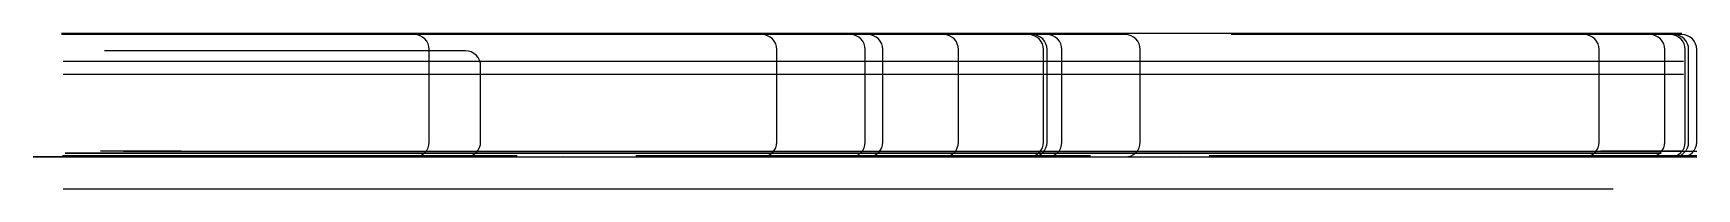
# Model space of a CAD drawing. Header units: metres. Extents: x 4 to 1775, y 0 to 166.
import ezdxf

# ---------------------------------------------------------------- set-up
doc = ezdxf.new("R2010")
doc.units = ezdxf.units.M
for name, color, linetype in [('RBAR-T10-D', 2, 'Continuous'), ('RBAR-T10-D1', 2, 'Continuous'), ('RBAR-T10-I', 2, 'Continuous'), ('RBAR-T12-E', 3, 'Continuous'), ('RBAR-T12-E1', 3, 'Continuous'), ('RBAR-T16-F', 4, 'Continuous'), ('RBAR-T16-G', 4, 'Continuous'), ('RBAR-T20-H', 5, 'Continuous'), ('RBAR-T20-J', 5, 'Continuous'), ('RBAR-T8-A', 1, 'Continuous'), ('RBAR-T8-A1', 1, 'Continuous'), ('RBAR-T8-B', 1, 'Continuous'), ('RBAR-T8-B1', 1, 'Continuous'), ('RBAR-T8-B2', 1, 'Continuous'), ('RBAR-T8-C', 1, 'Continuous')]:
    doc.layers.add(name, color=color, linetype=linetype)

msp = doc.modelspace()

# ---------------------------------------------------------------- linework, layer by layer
at = {"layer": 'RBAR-T10-D'}
for points in [[(216, 35, 95), (216, 35, 9095)], [(272.3, 35, 38), (272.3, 35, 9038)], [(300.7, 35, 95), (300.7, 35, 9095)], [(370.8, 35, 38), (370.8, 35, 9038)], [(567.8, 35, 38), (567.8, 35, 9038)], [(666.3, 35, 38), (666.3, 35, 9038)], [(764.8, 35, 38), (764.8, 35, 9038)], [(794.1, 35, 35), (794.1, 35, 9035)], [(863.3, 35, 38), (863.3, 35, 9038)], [(887.5, 35, 35), (887.5, 35, 9035)], [(980.9, 35, 35), (980.9, 35, 9035)], [(1074.3, 35, 35), (1074.3, 35, 9035)], [(1167.8, 35, 35), (1167.8, 35, 9035)], [(1261.2, 35, 35), (1261.2, 35, 9035)], [(1354.6, 35, 35), (1354.6, 35, 9035)], [(1448, 35, 35), (1448, 35, 9035)], [(1541.4, 35, 35), (1541.4, 35, 9035)], [(1634.9, 35, 35), (1634.9, 35, 9035)], [(1728.3, 35, 35), (1728.3, 35, 9035)]]:
    msp.add_polyline3d(points, dxfattribs=at)
at = {"layer": 'RBAR-T10-D1'}
for points in [[(414.2, 35, 38), (414.2, 35, 9088)], [(500.1, 35, 45), (500.1, 35, 9095)], [(887.5, 35, 35), (887.5, 35, 9085)], [(987.5, 35, 35), (987.5, 35, 9085)], [(1087.5, 35, 35), (1087.5, 35, 9085)], [(1224.3, 35, 35), (1224.3, 35, 9085)], [(1257.4, 35, 38), (1257.4, 35, 9088)], [(1287.5, 35, 35), (1287.5, 35, 9085)], [(1355.9, 35, 38), (1355.9, 35, 9088)], [(1387.5, 35, 35), (1387.5, 35, 9085)], [(1454.4, 35, 38), (1454.4, 35, 9088)], [(1487.5, 35, 35), (1487.5, 35, 9085)], [(1552.9, 35, 38), (1552.9, 35, 9088)], [(1587.5, 35, 35), (1587.5, 35, 9085)], [(1651.4, 35, 38), (1651.4, 35, 9088)], [(1668, 35, 30), (1668, 35, 9080)], [(1687.5, 35, 35), (1687.5, 35, 9085)]]:
    msp.add_polyline3d(points, dxfattribs=at)
at = {"layer": 'RBAR-T10-I'}
for points in [[(212.8, 35, 271.7), (499.3, 35, 271.7), (503.2, 35, 271.3), (506.9, 35, 270.2), (510.3, 35, 268.4), (513.3, 35, 265.9), (515.8, 35, 262.9), (517.6, 35, 259.5), (518.7, 35, 255.8), (519.1, 35, 251.9), (519.1, 35, 19.8), (518.7, 35, 15.9), (517.6, 35, 12.2), (515.8, 35, 8.8), (513.3, 35, 5.8), (510.3, 35, 3.3), (506.9, 35, 1.5), (503.2, 35, 0.4), (499.3, 35, 0), (54.8, 35, 0), (50.9, 35, 0.4), (47.2, 35, 1.5), (43.8, 35, 3.3), (40.8, 35, 5.8), (38.3, 35, 8.8), (36.5, 35, 12.2), (35.4, 35, 15.9), (35, 35, 19.8), (35, 35, 237.1), (35.4, 35, 241), (36.5, 35, 244.7), (38.3, 35, 248.1), (40.8, 35, 251.1), (43.8, 35, 253.5), (47.2, 35, 255.4), (50.9, 35, 256.5), (54.8, 35, 256.9), (425.2, 35, 256.9)], [(212.8, 35, 271.7), (499.3, 35, 271.7), (503.2, 35, 271.3), (506.9, 35, 270.2), (510.3, 35, 268.4), (513.3, 35, 265.9), (515.8, 35, 262.9), (517.6, 35, 259.5), (518.7, 35, 255.8), (519.1, 35, 251.9), (519.1, 35, 19.8), (518.7, 35, 15.9), (517.6, 35, 12.2), (515.8, 35, 8.8), (513.3, 35, 5.8), (510.3, 35, 3.3), (506.9, 35, 1.5), (503.2, 35, 0.4), (499.3, 35, 0), (54.8, 35, 0), (50.9, 35, 0.4), (47.2, 35, 1.5), (43.8, 35, 3.3), (40.8, 35, 5.8), (38.3, 35, 8.8), (36.5, 35, 12.2), (35.4, 35, 15.9), (35, 35, 19.8), (35, 35, 237.1), (35.4, 35, 241), (36.5, 35, 244.7), (38.3, 35, 248.1), (40.8, 35, 251.1), (43.8, 35, 253.5), (47.2, 35, 255.4), (50.9, 35, 256.5), (54.8, 35, 256.9), (425.2, 35, 256.9)], [(212.8, 35, 271.7), (499.3, 35, 271.7), (503.2, 35, 271.3), (506.9, 35, 270.2), (510.3, 35, 268.4), (513.3, 35, 265.9), (515.8, 35, 262.9), (517.6, 35, 259.5), (518.7, 35, 255.8), (519.1, 35, 251.9), (519.1, 35, 19.8), (518.7, 35, 15.9), (517.6, 35, 12.2), (515.8, 35, 8.8), (513.3, 35, 5.8), (510.3, 35, 3.3), (506.9, 35, 1.5), (503.2, 35, 0.4), (499.3, 35, 0), (54.8, 35, 0), (50.9, 35, 0.4), (47.2, 35, 1.5), (43.8, 35, 3.3), (40.8, 35, 5.8), (38.3, 35, 8.8), (36.5, 35, 12.2), (35.4, 35, 15.9), (35, 35, 19.8), (35, 35, 237.1), (35.4, 35, 241), (36.5, 35, 244.7), (38.3, 35, 248.1), (40.8, 35, 251.1), (43.8, 35, 253.5), (47.2, 35, 255.4), (50.9, 35, 256.5), (54.8, 35, 256.9), (425.2, 35, 256.9)], [(823.3, 35, 4347.4), (1109.8, 35, 4347.4), (1113.6, 35, 4347), (1117.3, 35, 4345.9), (1120.8, 35, 4344.1), (1123.8, 35, 4341.6), (1126.2, 35, 4338.6), (1128, 35, 4335.2), (1129.2, 35, 4331.5), (1129.5, 35, 4327.7), (1129.5, 35, 4095.5), (1129.2, 35, 4091.6), (1128, 35, 4087.9), (1126.2, 35, 4084.5), (1123.8, 35, 4081.5), (1120.8, 35, 4079.1), (1117.3, 35, 4077.2), (1113.6, 35, 4076.1), (1109.8, 35, 4075.7), (665.2, 35, 4075.7), (661.4, 35, 4076.1), (657.7, 35, 4077.2), (654.2, 35, 4079.1), (651.2, 35, 4081.5), (648.8, 35, 4084.5), (647, 35, 4087.9), (645.8, 35, 4091.6), (645.5, 35, 4095.5), (645.5, 35, 4312.8), (645.8, 35, 4316.7), (647, 35, 4320.4), (648.8, 35, 4323.8), (651.2, 35, 4326.8), (654.2, 35, 4329.3), (657.7, 35, 4331.1), (661.4, 35, 4332.2), (665.2, 35, 4332.6), (1035.7, 35, 4332.6)], [(823.3, 35, 4545.9), (1109.8, 35, 4545.9), (1113.6, 35, 4545.5), (1117.3, 35, 4544.4), (1120.8, 35, 4542.6), (1123.8, 35, 4540.1), (1126.2, 35, 4537.1), (1128, 35, 4533.7), (1129.2, 35, 4530), (1129.5, 35, 4526.1), (1129.5, 35, 4294), (1129.2, 35, 4290.1), (1128, 35, 4286.4), (1126.2, 35, 4283), (1123.8, 35, 4280), (1120.8, 35, 4277.5), (1117.3, 35, 4275.7), (1113.6, 35, 4274.6), (1109.8, 35, 4274.2), (665.2, 35, 4274.2), (661.4, 35, 4274.6), (657.7, 35, 4275.7), (654.2, 35, 4277.5), (651.2, 35, 4280), (648.8, 35, 4283), (647, 35, 4286.4), (645.8, 35, 4290.1), (645.5, 35, 4294), (645.5, 35, 4511.3), (645.8, 35, 4515.2), (647, 35, 4518.9), (648.8, 35, 4522.3), (651.2, 35, 4525.3), (654.2, 35, 4527.7), (657.7, 35, 4529.6), (661.4, 35, 4530.7), (665.2, 35, 4531.1), (1035.7, 35, 4531.1)], [(823.3, 35, 4744.3), (1109.8, 35, 4744.3), (1113.6, 35, 4744), (1117.3, 35, 4742.8), (1120.8, 35, 4741), (1123.8, 35, 4738.6), (1126.2, 35, 4735.6), (1128, 35, 4732.1), (1129.2, 35, 4728.4), (1129.5, 35, 4724.6), (1129.5, 35, 4492.4), (1129.2, 35, 4488.6), (1128, 35, 4484.9), (1126.2, 35, 4481.4), (1123.8, 35, 4478.4), (1120.8, 35, 4476), (1117.3, 35, 4474.2), (1113.6, 35, 4473), (1109.8, 35, 4472.7), (665.2, 35, 4472.7), (661.4, 35, 4473), (657.7, 35, 4474.2), (654.2, 35, 4476), (651.2, 35, 4478.4), (648.8, 35, 4481.4), (647, 35, 4484.9), (645.8, 35, 4488.6), (645.5, 35, 4492.4), (645.5, 35, 4709.8), (645.8, 35, 4713.6), (647, 35, 4717.3), (648.8, 35, 4720.7), (651.2, 35, 4723.7), (654.2, 35, 4726.2), (657.7, 35, 4728), (661.4, 35, 4729.1), (665.2, 35, 4729.5), (1035.7, 35, 4729.5)], [(1433.7, 35, 271.7), (1720.2, 35, 271.7), (1724.1, 35, 271.3), (1727.8, 35, 270.2), (1731.2, 35, 268.4), (1734.2, 35, 265.9), (1736.7, 35, 262.9), (1738.5, 35, 259.5), (1739.6, 35, 255.8), (1740, 35, 251.9), (1740, 35, 19.8), (1739.6, 35, 15.9), (1738.5, 35, 12.2), (1736.7, 35, 8.8), (1734.2, 35, 5.8), (1731.2, 35, 3.3), (1727.8, 35, 1.5), (1724.1, 35, 0.4), (1720.2, 35, 0), (1275.7, 35, 0), (1271.8, 35, 0.4), (1268.1, 35, 1.5), (1264.7, 35, 3.3), (1261.7, 35, 5.8), (1259.2, 35, 8.8), (1257.4, 35, 12.2), (1256.3, 35, 15.9), (1255.9, 35, 19.8), (1255.9, 35, 237.1), (1256.3, 35, 241), (1257.4, 35, 244.7), (1259.2, 35, 248.1), (1261.7, 35, 251.1), (1264.7, 35, 253.5), (1268.1, 35, 255.4), (1271.8, 35, 256.5), (1275.7, 35, 256.9), (1646.1, 35, 256.9)], [(1433.7, 35, 271.7), (1720.2, 35, 271.7), (1724.1, 35, 271.3), (1727.8, 35, 270.2), (1731.2, 35, 268.4), (1734.2, 35, 265.9), (1736.7, 35, 262.9), (1738.5, 35, 259.5), (1739.6, 35, 255.8), (1740, 35, 251.9), (1740, 35, 19.8), (1739.6, 35, 15.9), (1738.5, 35, 12.2), (1736.7, 35, 8.8), (1734.2, 35, 5.8), (1731.2, 35, 3.3), (1727.8, 35, 1.5), (1724.1, 35, 0.4), (1720.2, 35, 0), (1275.7, 35, 0), (1271.8, 35, 0.4), (1268.1, 35, 1.5), (1264.7, 35, 3.3), (1261.7, 35, 5.8), (1259.2, 35, 8.8), (1257.4, 35, 12.2), (1256.3, 35, 15.9), (1255.9, 35, 19.8), (1255.9, 35, 237.1), (1256.3, 35, 241), (1257.4, 35, 244.7), (1259.2, 35, 248.1), (1261.7, 35, 251.1), (1264.7, 35, 253.5), (1268.1, 35, 255.4), (1271.8, 35, 256.5), (1275.7, 35, 256.9), (1646.1, 35, 256.9)], [(1433.7, 35, 271.7), (1720.2, 35, 271.7), (1724.1, 35, 271.3), (1727.8, 35, 270.2), (1731.2, 35, 268.4), (1734.2, 35, 265.9), (1736.7, 35, 262.9), (1738.5, 35, 259.5), (1739.6, 35, 255.8), (1740, 35, 251.9), (1740, 35, 19.8), (1739.6, 35, 15.9), (1738.5, 35, 12.2), (1736.7, 35, 8.8), (1734.2, 35, 5.8), (1731.2, 35, 3.3), (1727.8, 35, 1.5), (1724.1, 35, 0.4), (1720.2, 35, 0), (1275.7, 35, 0), (1271.8, 35, 0.4), (1268.1, 35, 1.5), (1264.7, 35, 3.3), (1261.7, 35, 5.8), (1259.2, 35, 8.8), (1257.4, 35, 12.2), (1256.3, 35, 15.9), (1255.9, 35, 19.8), (1255.9, 35, 237.1), (1256.3, 35, 241), (1257.4, 35, 244.7), (1259.2, 35, 248.1), (1261.7, 35, 251.1), (1264.7, 35, 253.5), (1268.1, 35, 255.4), (1271.8, 35, 256.5), (1275.7, 35, 256.9), (1646.1, 35, 256.9)], [(1468.7, 35, 271.7), (1755.2, 35, 271.7), (1759.1, 35, 271.3), (1762.8, 35, 270.2), (1766.2, 35, 268.4), (1769.2, 35, 265.9), (1771.7, 35, 262.9), (1773.5, 35, 259.5), (1774.6, 35, 255.8), (1775, 35, 251.9), (1775, 35, 19.8), (1774.6, 35, 15.9), (1773.5, 35, 12.2), (1771.7, 35, 8.8), (1769.2, 35, 5.8), (1766.2, 35, 3.3), (1762.8, 35, 1.5), (1759.1, 35, 0.4), (1755.2, 35, 0), (1310.7, 35, 0), (1306.8, 35, 0.4), (1303.1, 35, 1.5), (1299.7, 35, 3.3), (1296.7, 35, 5.8), (1294.2, 35, 8.8), (1292.4, 35, 12.2), (1291.3, 35, 15.9), (1290.9, 35, 19.8), (1290.9, 35, 237.1), (1291.3, 35, 241), (1292.4, 35, 244.7), (1294.2, 35, 248.1), (1296.7, 35, 251.1), (1299.7, 35, 253.5), (1303.1, 35, 255.4), (1306.8, 35, 256.5), (1310.7, 35, 256.9), (1681.1, 35, 256.9)]]:
    msp.add_polyline3d(points, dxfattribs=at)
at = {"layer": 'RBAR-T12-E'}
msp.add_polyline3d([(36, 0, 0), (1686, 0, 0)], dxfattribs=at)
msp.add_polyline3d([(36, 0, 0), (1686, 0, 0)], dxfattribs=at)
at = {"layer": 'RBAR-T12-E1'}
for points in [[(36, 136.3, 0), (1761, 136.3, 0)], [(36, 122.3, 0), (1761, 122.3, 0)]]:
    msp.add_polyline3d(points, dxfattribs=at)
at = {"layer": 'RBAR-T16-F'}
for points in [[(100, 38, 38), (100, 38, 9088)], [(443.8, 38, 7), (443.8, 38, 9057)], [(1331.2, 38, 7), (1331.2, 38, 9057)], [(1674.7, 38, 38), (1674.7, 38, 9088)]]:
    msp.add_polyline3d(points, dxfattribs=at)
at = {"layer": 'RBAR-T16-G'}
for points in [[(38, 38, 0), (796.7, 38, 0), (802.9, 38, 0.6), (808.9, 38, 2.4), (814.5, 38, 5.4), (819.3, 38, 9.4), (823.3, 38, 14.2), (826.2, 38, 19.7), (828, 38, 25.7), (828.7, 38, 31.9), (828.7, 38, 1564.3), (828, 38, 1570.6), (826.2, 38, 1576.6), (823.3, 38, 1582.1), (819.3, 38, 1586.9), (814.5, 38, 1590.9), (808.9, 38, 1593.8), (802.9, 38, 1595.7), (796.7, 38, 1596.3), (38, 38, 1596.3)], [(474.3, 38, 7498.7), (1233, 38, 7498.7), (1239.3, 38, 7499.3), (1245.2, 38, 7501.2), (1250.8, 38, 7504.1), (1255.6, 38, 7508.1), (1259.6, 38, 7512.9), (1262.5, 38, 7518.4), (1264.4, 38, 7524.4), (1265, 38, 7530.7), (1265, 38, 9063.1), (1264.4, 38, 9069.3), (1262.5, 38, 9075.3), (1259.6, 38, 9080.8), (1255.6, 38, 9085.6), (1250.8, 38, 9089.6), (1245.2, 38, 9092.6), (1239.3, 38, 9094.4), (1233, 38, 9095), (474.3, 38, 9095)], [(946.3, 38, 0), (1705.1, 38, 0), (1711.3, 38, 0.6), (1717.3, 38, 2.4), (1722.8, 38, 5.4), (1727.6, 38, 9.4), (1731.6, 38, 14.2), (1734.6, 38, 19.7), (1736.4, 38, 25.7), (1737, 38, 31.9), (1737, 38, 1564.3), (1736.4, 38, 1570.6), (1734.6, 38, 1576.6), (1731.6, 38, 1582.1), (1727.6, 38, 1586.9), (1722.8, 38, 1590.9), (1717.3, 38, 1593.8), (1711.3, 38, 1595.7), (1705.1, 38, 1596.3), (946.3, 38, 1596.3)], [(946.3, 38, 0), (1705.1, 38, 0), (1711.3, 38, 0.6), (1717.3, 38, 2.4), (1722.8, 38, 5.4), (1727.6, 38, 9.4), (1731.6, 38, 14.2), (1734.6, 38, 19.7), (1736.4, 38, 25.7), (1737, 38, 31.9), (1737, 38, 1564.3), (1736.4, 38, 1570.6), (1734.6, 38, 1576.6), (1731.6, 38, 1582.1), (1727.6, 38, 1586.9), (1722.8, 38, 1590.9), (1717.3, 38, 1593.8), (1711.3, 38, 1595.7), (1705.1, 38, 1596.3), (946.3, 38, 1596.3)]]:
    msp.add_polyline3d(points, dxfattribs=at)
at = {"layer": 'RBAR-T20-H'}
msp.add_polyline3d([(100, 40, 0), (1775, 40, 0)], dxfattribs=at)
msp.add_polyline3d([(100, 40, 0), (1775, 40, 0)], dxfattribs=at)
at = {"layer": 'RBAR-T20-J'}
for points in [[(161.4, 40, 1468.5), (161.4, 40, 2609.6), (161, 40, 2616.7), (159.9, 40, 2623.8), (158.1, 40, 2630.7), (78.7, 40, 2882.5), (76.9, 40, 2889.4), (75.9, 40, 2896.5), (75.5, 40, 2903.6), (75.5, 40, 11205.7)], [(1758.9, 40, 1468.5), (1758.9, 40, 2609.6), (1758.5, 40, 2616.7), (1757.4, 40, 2623.8), (1755.6, 40, 2630.7), (1676.2, 40, 2882.5), (1674.4, 40, 2889.4), (1673.4, 40, 2896.5), (1673, 40, 2903.6), (1673, 40, 11205.7)]]:
    msp.add_polyline3d(points, dxfattribs=at)
at = {"layer": 'RBAR-T8-A'}
msp.add_polyline3d([(34, 34, 0), (1684, 34, 0)], dxfattribs=at)
msp.add_polyline3d([(34, 34, 0), (1684, 34, 0)], dxfattribs=at)
msp.add_polyline3d([(34, 34, 0), (1684, 34, 0)], dxfattribs=at)
msp.add_polyline3d([(34, 34, 0), (1684, 34, 0)], dxfattribs=at)
msp.add_polyline3d([(34, 34, 0), (1684, 34, 0)], dxfattribs=at)
msp.add_polyline3d([(34, 34, 0), (1684, 34, 0)], dxfattribs=at)
msp.add_polyline3d([(34, 34, 0), (1684, 34, 0)], dxfattribs=at)
msp.add_polyline3d([(34, 34, 0), (1684, 34, 0)], dxfattribs=at)
msp.add_polyline3d([(34, 34, 0), (1684, 34, 0)], dxfattribs=at)
msp.add_polyline3d([(34, 34, 0), (1684, 34, 0)], dxfattribs=at)
msp.add_polyline3d([(34, 34, 0), (1684, 34, 0)], dxfattribs=at)
msp.add_polyline3d([(34, 34, 0), (1684, 34, 0)], dxfattribs=at)
msp.add_polyline3d([(34, 34, 0), (1684, 34, 0)], dxfattribs=at)
msp.add_polyline3d([(34, 34, 0), (1684, 34, 0)], dxfattribs=at)
msp.add_polyline3d([(34, 34, 0), (1684, 34, 0)], dxfattribs=at)
msp.add_polyline3d([(34, 34, 0), (1684, 34, 0)], dxfattribs=at)
msp.add_polyline3d([(34, 34, 0), (1684, 34, 0)], dxfattribs=at)
msp.add_polyline3d([(34, 34, 0), (1684, 34, 0)], dxfattribs=at)
msp.add_polyline3d([(34, 34, 0), (1684, 34, 0)], dxfattribs=at)
msp.add_polyline3d([(34, 34, 0), (1684, 34, 0)], dxfattribs=at)
msp.add_polyline3d([(34, 34, 0), (1684, 34, 0)], dxfattribs=at)
msp.add_polyline3d([(34, 34, 0), (1684, 34, 0)], dxfattribs=at)
msp.add_polyline3d([(34, 34, 0), (1684, 34, 0)], dxfattribs=at)
msp.add_polyline3d([(34, 34, 0), (1684, 34, 0)], dxfattribs=at)
msp.add_polyline3d([(34, 34, 0), (1684, 34, 0)], dxfattribs=at)
msp.add_polyline3d([(34, 34, 0), (1684, 34, 0)], dxfattribs=at)
msp.add_polyline3d([(34, 34, 0), (1684, 34, 0)], dxfattribs=at)
msp.add_polyline3d([(34, 34, 0), (1684, 34, 0)], dxfattribs=at)
msp.add_polyline3d([(34, 34, 0), (1684, 34, 0)], dxfattribs=at)
msp.add_polyline3d([(34, 34, 0), (1684, 34, 0)], dxfattribs=at)
msp.add_polyline3d([(34, 34, 0), (1684, 34, 0)], dxfattribs=at)
msp.add_polyline3d([(34, 34, 0), (1684, 34, 0)], dxfattribs=at)
msp.add_polyline3d([(34, 34, 0), (1684, 34, 0)], dxfattribs=at)
msp.add_polyline3d([(34, 34, 0), (1684, 34, 0)], dxfattribs=at)
msp.add_polyline3d([(34, 34, 0), (1684, 34, 0)], dxfattribs=at)
msp.add_polyline3d([(34, 34, 0), (1684, 34, 0)], dxfattribs=at)
msp.add_polyline3d([(34, 34, 0), (1684, 34, 0)], dxfattribs=at)
msp.add_polyline3d([(34, 34, 0), (1684, 34, 0)], dxfattribs=at)
msp.add_polyline3d([(34, 34, 0), (1684, 34, 0)], dxfattribs=at)
msp.add_polyline3d([(34, 34, 0), (1684, 34, 0)], dxfattribs=at)
msp.add_polyline3d([(34, 34, 0), (1684, 34, 0)], dxfattribs=at)
msp.add_polyline3d([(34, 34, 0), (1684, 34, 0)], dxfattribs=at)
msp.add_polyline3d([(34, 34, 0), (1684, 34, 0)], dxfattribs=at)
msp.add_polyline3d([(34, 34, 0), (1684, 34, 0)], dxfattribs=at)
msp.add_polyline3d([(34, 34, 0), (1684, 34, 0)], dxfattribs=at)
msp.add_polyline3d([(34, 34, 0), (1684, 34, 0)], dxfattribs=at)
msp.add_polyline3d([(34, 34, 0), (1684, 34, 0)], dxfattribs=at)
msp.add_polyline3d([(34, 34, 0), (1684, 34, 0)], dxfattribs=at)
msp.add_polyline3d([(34, 34, 0), (1684, 34, 0)], dxfattribs=at)
msp.add_polyline3d([(34, 34, 0), (1684, 34, 0)], dxfattribs=at)
msp.add_polyline3d([(34, 34, 0), (1684, 34, 0)], dxfattribs=at)
msp.add_polyline3d([(34, 34, 0), (1684, 34, 0)], dxfattribs=at)
msp.add_polyline3d([(34, 34, 0), (1684, 34, 0)], dxfattribs=at)
at = {"layer": 'RBAR-T8-A1'}
msp.add_polyline3d([(34, 166, 0), (1759, 166, 0)], dxfattribs=at)
msp.add_polyline3d([(34, 166, 0), (1759, 166, 0)], dxfattribs=at)
msp.add_polyline3d([(34, 166, 0), (1759, 166, 0)], dxfattribs=at)
msp.add_polyline3d([(34, 166, 0), (1759, 166, 0)], dxfattribs=at)
msp.add_polyline3d([(34, 166, 0), (1759, 166, 0)], dxfattribs=at)
msp.add_polyline3d([(34, 166, 0), (1759, 166, 0)], dxfattribs=at)
msp.add_polyline3d([(34, 166, 0), (1759, 166, 0)], dxfattribs=at)
msp.add_polyline3d([(34, 166, 0), (1759, 166, 0)], dxfattribs=at)
msp.add_polyline3d([(34, 166, 0), (1759, 166, 0)], dxfattribs=at)
msp.add_polyline3d([(34, 166, 0), (1759, 166, 0)], dxfattribs=at)
msp.add_polyline3d([(34, 166, 0), (1759, 166, 0)], dxfattribs=at)
msp.add_polyline3d([(34, 166, 0), (1759, 166, 0)], dxfattribs=at)
msp.add_polyline3d([(34, 166, 0), (1759, 166, 0)], dxfattribs=at)
msp.add_polyline3d([(34, 166, 0), (1759, 166, 0)], dxfattribs=at)
msp.add_polyline3d([(34, 166, 0), (1759, 166, 0)], dxfattribs=at)
msp.add_polyline3d([(34, 166, 0), (1759, 166, 0)], dxfattribs=at)
msp.add_polyline3d([(34, 166, 0), (1759, 166, 0)], dxfattribs=at)
msp.add_polyline3d([(34, 166, 0), (1759, 166, 0)], dxfattribs=at)
msp.add_polyline3d([(34, 166, 0), (1759, 166, 0)], dxfattribs=at)
msp.add_polyline3d([(34, 166, 0), (1759, 166, 0)], dxfattribs=at)
msp.add_polyline3d([(34, 166, 0), (1759, 166, 0)], dxfattribs=at)
msp.add_polyline3d([(34, 166, 0), (1759, 166, 0)], dxfattribs=at)
msp.add_polyline3d([(34, 166, 0), (1759, 166, 0)], dxfattribs=at)
msp.add_polyline3d([(34, 166, 0), (1759, 166, 0)], dxfattribs=at)
msp.add_polyline3d([(34, 166, 0), (1759, 166, 0)], dxfattribs=at)
msp.add_polyline3d([(34, 166, 0), (1759, 166, 0)], dxfattribs=at)
msp.add_polyline3d([(34, 166, 0), (1759, 166, 0)], dxfattribs=at)
msp.add_polyline3d([(34, 166, 0), (1759, 166, 0)], dxfattribs=at)
msp.add_polyline3d([(34, 166, 0), (1759, 166, 0)], dxfattribs=at)
msp.add_polyline3d([(34, 166, 0), (1759, 166, 0)], dxfattribs=at)
msp.add_polyline3d([(34, 166, 0), (1759, 166, 0)], dxfattribs=at)
msp.add_polyline3d([(34, 166, 0), (1759, 166, 0)], dxfattribs=at)
msp.add_polyline3d([(34, 166, 0), (1759, 166, 0)], dxfattribs=at)
msp.add_polyline3d([(34, 166, 0), (1759, 166, 0)], dxfattribs=at)
msp.add_polyline3d([(34, 166, 0), (1759, 166, 0)], dxfattribs=at)
msp.add_polyline3d([(34, 166, 0), (1759, 166, 0)], dxfattribs=at)
msp.add_polyline3d([(34, 166, 0), (1759, 166, 0)], dxfattribs=at)
msp.add_polyline3d([(34, 166, 0), (1759, 166, 0)], dxfattribs=at)
msp.add_polyline3d([(34, 166, 0), (1759, 166, 0)], dxfattribs=at)
msp.add_polyline3d([(34, 166, 0), (1759, 166, 0)], dxfattribs=at)
msp.add_polyline3d([(34, 166, 0), (1759, 166, 0)], dxfattribs=at)
msp.add_polyline3d([(34, 166, 0), (1759, 166, 0)], dxfattribs=at)
msp.add_polyline3d([(34, 166, 0), (1759, 166, 0)], dxfattribs=at)
msp.add_polyline3d([(34, 166, 0), (1759, 166, 0)], dxfattribs=at)
msp.add_polyline3d([(34, 166, 0), (1759, 166, 0)], dxfattribs=at)
msp.add_polyline3d([(34, 166, 0), (1759, 166, 0)], dxfattribs=at)
msp.add_polyline3d([(34, 166, 0), (1759, 166, 0)], dxfattribs=at)
msp.add_polyline3d([(34, 166, 0), (1759, 166, 0)], dxfattribs=at)
msp.add_polyline3d([(34, 166, 0), (1759, 166, 0)], dxfattribs=at)
msp.add_polyline3d([(34, 166, 0), (1759, 166, 0)], dxfattribs=at)
msp.add_polyline3d([(34, 166, 0), (1759, 166, 0)], dxfattribs=at)
msp.add_polyline3d([(34, 166, 0), (1759, 166, 0)], dxfattribs=at)
msp.add_polyline3d([(34, 166, 0), (1759, 166, 0)], dxfattribs=at)
at = {"layer": 'RBAR-T8-B'}
msp.add_polyline3d([(79.9, 34, 0), (464.1, 34, 0), (467.3, 34.3, 0), (470.3, 35.2, 0), (473.1, 36.7, 0), (475.6, 38.7, 0), (477.6, 41.2, 0), (479.1, 44, 0), (480, 47, 0), (480.3, 50.2, 0), (480.3, 131.1, 0), (480, 134.2, 0), (479.1, 137.2, 0), (477.6, 140, 0), (475.6, 142.5, 0), (473.1, 144.5, 0), (470.3, 146, 0), (467.3, 146.9, 0), (464.1, 147.2, 0), (79.9, 147.2, 0)], dxfattribs=at)
msp.add_polyline3d([(79.9, 34, 0), (464.1, 34, 0), (467.3, 34.3, 0), (470.3, 35.2, 0), (473.1, 36.7, 0), (475.6, 38.7, 0), (477.6, 41.2, 0), (479.1, 44, 0), (480, 47, 0), (480.3, 50.2, 0), (480.3, 131.1, 0), (480, 134.2, 0), (479.1, 137.2, 0), (477.6, 140, 0), (475.6, 142.5, 0), (473.1, 144.5, 0), (470.3, 146, 0), (467.3, 146.9, 0), (464.1, 147.2, 0), (79.9, 147.2, 0)], dxfattribs=at)
msp.add_polyline3d([(79.9, 34, 0), (464.1, 34, 0), (467.3, 34.3, 0), (470.3, 35.2, 0), (473.1, 36.7, 0), (475.6, 38.7, 0), (477.6, 41.2, 0), (479.1, 44, 0), (480, 47, 0), (480.3, 50.2, 0), (480.3, 131.1, 0), (480, 134.2, 0), (479.1, 137.2, 0), (477.6, 140, 0), (475.6, 142.5, 0), (473.1, 144.5, 0), (470.3, 146, 0), (467.3, 146.9, 0), (464.1, 147.2, 0), (79.9, 147.2, 0)], dxfattribs=at)
msp.add_polyline3d([(79.9, 34, 0), (464.1, 34, 0), (467.3, 34.3, 0), (470.3, 35.2, 0), (473.1, 36.7, 0), (475.6, 38.7, 0), (477.6, 41.2, 0), (479.1, 44, 0), (480, 47, 0), (480.3, 50.2, 0), (480.3, 131.1, 0), (480, 134.2, 0), (479.1, 137.2, 0), (477.6, 140, 0), (475.6, 142.5, 0), (473.1, 144.5, 0), (470.3, 146, 0), (467.3, 146.9, 0), (464.1, 147.2, 0), (79.9, 147.2, 0)], dxfattribs=at)
msp.add_polyline3d([(79.9, 34, 0), (464.1, 34, 0), (467.3, 34.3, 0), (470.3, 35.2, 0), (473.1, 36.7, 0), (475.6, 38.7, 0), (477.6, 41.2, 0), (479.1, 44, 0), (480, 47, 0), (480.3, 50.2, 0), (480.3, 131.1, 0), (480, 134.2, 0), (479.1, 137.2, 0), (477.6, 140, 0), (475.6, 142.5, 0), (473.1, 144.5, 0), (470.3, 146, 0), (467.3, 146.9, 0), (464.1, 147.2, 0), (79.9, 147.2, 0)], dxfattribs=at)
msp.add_polyline3d([(79.9, 34, 0), (464.1, 34, 0), (467.3, 34.3, 0), (470.3, 35.2, 0), (473.1, 36.7, 0), (475.6, 38.7, 0), (477.6, 41.2, 0), (479.1, 44, 0), (480, 47, 0), (480.3, 50.2, 0), (480.3, 131.1, 0), (480, 134.2, 0), (479.1, 137.2, 0), (477.6, 140, 0), (475.6, 142.5, 0), (473.1, 144.5, 0), (470.3, 146, 0), (467.3, 146.9, 0), (464.1, 147.2, 0), (79.9, 147.2, 0)], dxfattribs=at)
msp.add_polyline3d([(79.9, 34, 0), (464.1, 34, 0), (467.3, 34.3, 0), (470.3, 35.2, 0), (473.1, 36.7, 0), (475.6, 38.7, 0), (477.6, 41.2, 0), (479.1, 44, 0), (480, 47, 0), (480.3, 50.2, 0), (480.3, 131.1, 0), (480, 134.2, 0), (479.1, 137.2, 0), (477.6, 140, 0), (475.6, 142.5, 0), (473.1, 144.5, 0), (470.3, 146, 0), (467.3, 146.9, 0), (464.1, 147.2, 0), (79.9, 147.2, 0)], dxfattribs=at)
msp.add_polyline3d([(79.9, 34, 0), (464.1, 34, 0), (467.3, 34.3, 0), (470.3, 35.2, 0), (473.1, 36.7, 0), (475.6, 38.7, 0), (477.6, 41.2, 0), (479.1, 44, 0), (480, 47, 0), (480.3, 50.2, 0), (480.3, 131.1, 0), (480, 134.2, 0), (479.1, 137.2, 0), (477.6, 140, 0), (475.6, 142.5, 0), (473.1, 144.5, 0), (470.3, 146, 0), (467.3, 146.9, 0), (464.1, 147.2, 0), (79.9, 147.2, 0)], dxfattribs=at)
msp.add_polyline3d([(79.9, 34, 0), (464.1, 34, 0), (467.3, 34.3, 0), (470.3, 35.2, 0), (473.1, 36.7, 0), (475.6, 38.7, 0), (477.6, 41.2, 0), (479.1, 44, 0), (480, 47, 0), (480.3, 50.2, 0), (480.3, 131.1, 0), (480, 134.2, 0), (479.1, 137.2, 0), (477.6, 140, 0), (475.6, 142.5, 0), (473.1, 144.5, 0), (470.3, 146, 0), (467.3, 146.9, 0), (464.1, 147.2, 0), (79.9, 147.2, 0)], dxfattribs=at)
msp.add_polyline3d([(79.9, 34, 0), (464.1, 34, 0), (467.3, 34.3, 0), (470.3, 35.2, 0), (473.1, 36.7, 0), (475.6, 38.7, 0), (477.6, 41.2, 0), (479.1, 44, 0), (480, 47, 0), (480.3, 50.2, 0), (480.3, 131.1, 0), (480, 134.2, 0), (479.1, 137.2, 0), (477.6, 140, 0), (475.6, 142.5, 0), (473.1, 144.5, 0), (470.3, 146, 0), (467.3, 146.9, 0), (464.1, 147.2, 0), (79.9, 147.2, 0)], dxfattribs=at)
msp.add_polyline3d([(79.9, 34, 0), (464.1, 34, 0), (467.3, 34.3, 0), (470.3, 35.2, 0), (473.1, 36.7, 0), (475.6, 38.7, 0), (477.6, 41.2, 0), (479.1, 44, 0), (480, 47, 0), (480.3, 50.2, 0), (480.3, 131.1, 0), (480, 134.2, 0), (479.1, 137.2, 0), (477.6, 140, 0), (475.6, 142.5, 0), (473.1, 144.5, 0), (470.3, 146, 0), (467.3, 146.9, 0), (464.1, 147.2, 0), (79.9, 147.2, 0)], dxfattribs=at)
msp.add_polyline3d([(79.9, 34, 0), (464.1, 34, 0), (467.3, 34.3, 0), (470.3, 35.2, 0), (473.1, 36.7, 0), (475.6, 38.7, 0), (477.6, 41.2, 0), (479.1, 44, 0), (480, 47, 0), (480.3, 50.2, 0), (480.3, 131.1, 0), (480, 134.2, 0), (479.1, 137.2, 0), (477.6, 140, 0), (475.6, 142.5, 0), (473.1, 144.5, 0), (470.3, 146, 0), (467.3, 146.9, 0), (464.1, 147.2, 0), (79.9, 147.2, 0)], dxfattribs=at)
msp.add_polyline3d([(79.9, 34, 0), (464.1, 34, 0), (467.3, 34.3, 0), (470.3, 35.2, 0), (473.1, 36.7, 0), (475.6, 38.7, 0), (477.6, 41.2, 0), (479.1, 44, 0), (480, 47, 0), (480.3, 50.2, 0), (480.3, 131.1, 0), (480, 134.2, 0), (479.1, 137.2, 0), (477.6, 140, 0), (475.6, 142.5, 0), (473.1, 144.5, 0), (470.3, 146, 0), (467.3, 146.9, 0), (464.1, 147.2, 0), (79.9, 147.2, 0)], dxfattribs=at)
msp.add_polyline3d([(79.9, 34, 0), (464.1, 34, 0), (467.3, 34.3, 0), (470.3, 35.2, 0), (473.1, 36.7, 0), (475.6, 38.7, 0), (477.6, 41.2, 0), (479.1, 44, 0), (480, 47, 0), (480.3, 50.2, 0), (480.3, 131.1, 0), (480, 134.2, 0), (479.1, 137.2, 0), (477.6, 140, 0), (475.6, 142.5, 0), (473.1, 144.5, 0), (470.3, 146, 0), (467.3, 146.9, 0), (464.1, 147.2, 0), (79.9, 147.2, 0)], dxfattribs=at)
msp.add_polyline3d([(79.9, 34, 0), (464.1, 34, 0), (467.3, 34.3, 0), (470.3, 35.2, 0), (473.1, 36.7, 0), (475.6, 38.7, 0), (477.6, 41.2, 0), (479.1, 44, 0), (480, 47, 0), (480.3, 50.2, 0), (480.3, 131.1, 0), (480, 134.2, 0), (479.1, 137.2, 0), (477.6, 140, 0), (475.6, 142.5, 0), (473.1, 144.5, 0), (470.3, 146, 0), (467.3, 146.9, 0), (464.1, 147.2, 0), (79.9, 147.2, 0)], dxfattribs=at)
msp.add_polyline3d([(79.9, 34, 0), (464.1, 34, 0), (467.3, 34.3, 0), (470.3, 35.2, 0), (473.1, 36.7, 0), (475.6, 38.7, 0), (477.6, 41.2, 0), (479.1, 44, 0), (480, 47, 0), (480.3, 50.2, 0), (480.3, 131.1, 0), (480, 134.2, 0), (479.1, 137.2, 0), (477.6, 140, 0), (475.6, 142.5, 0), (473.1, 144.5, 0), (470.3, 146, 0), (467.3, 146.9, 0), (464.1, 147.2, 0), (79.9, 147.2, 0)], dxfattribs=at)
msp.add_polyline3d([(79.9, 34, 0), (464.1, 34, 0), (467.3, 34.3, 0), (470.3, 35.2, 0), (473.1, 36.7, 0), (475.6, 38.7, 0), (477.6, 41.2, 0), (479.1, 44, 0), (480, 47, 0), (480.3, 50.2, 0), (480.3, 131.1, 0), (480, 134.2, 0), (479.1, 137.2, 0), (477.6, 140, 0), (475.6, 142.5, 0), (473.1, 144.5, 0), (470.3, 146, 0), (467.3, 146.9, 0), (464.1, 147.2, 0), (79.9, 147.2, 0)], dxfattribs=at)
msp.add_polyline3d([(79.9, 34, 0), (464.1, 34, 0), (467.3, 34.3, 0), (470.3, 35.2, 0), (473.1, 36.7, 0), (475.6, 38.7, 0), (477.6, 41.2, 0), (479.1, 44, 0), (480, 47, 0), (480.3, 50.2, 0), (480.3, 131.1, 0), (480, 134.2, 0), (479.1, 137.2, 0), (477.6, 140, 0), (475.6, 142.5, 0), (473.1, 144.5, 0), (470.3, 146, 0), (467.3, 146.9, 0), (464.1, 147.2, 0), (79.9, 147.2, 0)], dxfattribs=at)
msp.add_polyline3d([(79.9, 34, 0), (464.1, 34, 0), (467.3, 34.3, 0), (470.3, 35.2, 0), (473.1, 36.7, 0), (475.6, 38.7, 0), (477.6, 41.2, 0), (479.1, 44, 0), (480, 47, 0), (480.3, 50.2, 0), (480.3, 131.1, 0), (480, 134.2, 0), (479.1, 137.2, 0), (477.6, 140, 0), (475.6, 142.5, 0), (473.1, 144.5, 0), (470.3, 146, 0), (467.3, 146.9, 0), (464.1, 147.2, 0), (79.9, 147.2, 0)], dxfattribs=at)
msp.add_polyline3d([(79.9, 34, 0), (464.1, 34, 0), (467.3, 34.3, 0), (470.3, 35.2, 0), (473.1, 36.7, 0), (475.6, 38.7, 0), (477.6, 41.2, 0), (479.1, 44, 0), (480, 47, 0), (480.3, 50.2, 0), (480.3, 131.1, 0), (480, 134.2, 0), (479.1, 137.2, 0), (477.6, 140, 0), (475.6, 142.5, 0), (473.1, 144.5, 0), (470.3, 146, 0), (467.3, 146.9, 0), (464.1, 147.2, 0), (79.9, 147.2, 0)], dxfattribs=at)
msp.add_polyline3d([(79.9, 34, 0), (464.1, 34, 0), (467.3, 34.3, 0), (470.3, 35.2, 0), (473.1, 36.7, 0), (475.6, 38.7, 0), (477.6, 41.2, 0), (479.1, 44, 0), (480, 47, 0), (480.3, 50.2, 0), (480.3, 131.1, 0), (480, 134.2, 0), (479.1, 137.2, 0), (477.6, 140, 0), (475.6, 142.5, 0), (473.1, 144.5, 0), (470.3, 146, 0), (467.3, 146.9, 0), (464.1, 147.2, 0), (79.9, 147.2, 0)], dxfattribs=at)
msp.add_polyline3d([(79.9, 34, 0), (464.1, 34, 0), (467.3, 34.3, 0), (470.3, 35.2, 0), (473.1, 36.7, 0), (475.6, 38.7, 0), (477.6, 41.2, 0), (479.1, 44, 0), (480, 47, 0), (480.3, 50.2, 0), (480.3, 131.1, 0), (480, 134.2, 0), (479.1, 137.2, 0), (477.6, 140, 0), (475.6, 142.5, 0), (473.1, 144.5, 0), (470.3, 146, 0), (467.3, 146.9, 0), (464.1, 147.2, 0), (79.9, 147.2, 0)], dxfattribs=at)
msp.add_polyline3d([(79.9, 34, 0), (464.1, 34, 0), (467.3, 34.3, 0), (470.3, 35.2, 0), (473.1, 36.7, 0), (475.6, 38.7, 0), (477.6, 41.2, 0), (479.1, 44, 0), (480, 47, 0), (480.3, 50.2, 0), (480.3, 131.1, 0), (480, 134.2, 0), (479.1, 137.2, 0), (477.6, 140, 0), (475.6, 142.5, 0), (473.1, 144.5, 0), (470.3, 146, 0), (467.3, 146.9, 0), (464.1, 147.2, 0), (79.9, 147.2, 0)], dxfattribs=at)
msp.add_polyline3d([(79.9, 34, 0), (464.1, 34, 0), (467.3, 34.3, 0), (470.3, 35.2, 0), (473.1, 36.7, 0), (475.6, 38.7, 0), (477.6, 41.2, 0), (479.1, 44, 0), (480, 47, 0), (480.3, 50.2, 0), (480.3, 131.1, 0), (480, 134.2, 0), (479.1, 137.2, 0), (477.6, 140, 0), (475.6, 142.5, 0), (473.1, 144.5, 0), (470.3, 146, 0), (467.3, 146.9, 0), (464.1, 147.2, 0), (79.9, 147.2, 0)], dxfattribs=at)
msp.add_polyline3d([(79.9, 34, 0), (464.1, 34, 0), (467.3, 34.3, 0), (470.3, 35.2, 0), (473.1, 36.7, 0), (475.6, 38.7, 0), (477.6, 41.2, 0), (479.1, 44, 0), (480, 47, 0), (480.3, 50.2, 0), (480.3, 131.1, 0), (480, 134.2, 0), (479.1, 137.2, 0), (477.6, 140, 0), (475.6, 142.5, 0), (473.1, 144.5, 0), (470.3, 146, 0), (467.3, 146.9, 0), (464.1, 147.2, 0), (79.9, 147.2, 0)], dxfattribs=at)
msp.add_polyline3d([(79.9, 34, 0), (464.1, 34, 0), (467.3, 34.3, 0), (470.3, 35.2, 0), (473.1, 36.7, 0), (475.6, 38.7, 0), (477.6, 41.2, 0), (479.1, 44, 0), (480, 47, 0), (480.3, 50.2, 0), (480.3, 131.1, 0), (480, 134.2, 0), (479.1, 137.2, 0), (477.6, 140, 0), (475.6, 142.5, 0), (473.1, 144.5, 0), (470.3, 146, 0), (467.3, 146.9, 0), (464.1, 147.2, 0), (79.9, 147.2, 0)], dxfattribs=at)
msp.add_polyline3d([(79.9, 34, 0), (464.1, 34, 0), (467.3, 34.3, 0), (470.3, 35.2, 0), (473.1, 36.7, 0), (475.6, 38.7, 0), (477.6, 41.2, 0), (479.1, 44, 0), (480, 47, 0), (480.3, 50.2, 0), (480.3, 131.1, 0), (480, 134.2, 0), (479.1, 137.2, 0), (477.6, 140, 0), (475.6, 142.5, 0), (473.1, 144.5, 0), (470.3, 146, 0), (467.3, 146.9, 0), (464.1, 147.2, 0), (79.9, 147.2, 0)], dxfattribs=at)
msp.add_polyline3d([(79.9, 34, 0), (464.1, 34, 0), (467.3, 34.3, 0), (470.3, 35.2, 0), (473.1, 36.7, 0), (475.6, 38.7, 0), (477.6, 41.2, 0), (479.1, 44, 0), (480, 47, 0), (480.3, 50.2, 0), (480.3, 131.1, 0), (480, 134.2, 0), (479.1, 137.2, 0), (477.6, 140, 0), (475.6, 142.5, 0), (473.1, 144.5, 0), (470.3, 146, 0), (467.3, 146.9, 0), (464.1, 147.2, 0), (79.9, 147.2, 0)], dxfattribs=at)
msp.add_polyline3d([(79.9, 34, 0), (464.1, 34, 0), (467.3, 34.3, 0), (470.3, 35.2, 0), (473.1, 36.7, 0), (475.6, 38.7, 0), (477.6, 41.2, 0), (479.1, 44, 0), (480, 47, 0), (480.3, 50.2, 0), (480.3, 131.1, 0), (480, 134.2, 0), (479.1, 137.2, 0), (477.6, 140, 0), (475.6, 142.5, 0), (473.1, 144.5, 0), (470.3, 146, 0), (467.3, 146.9, 0), (464.1, 147.2, 0), (79.9, 147.2, 0)], dxfattribs=at)
msp.add_polyline3d([(79.9, 34, 0), (464.1, 34, 0), (467.3, 34.3, 0), (470.3, 35.2, 0), (473.1, 36.7, 0), (475.6, 38.7, 0), (477.6, 41.2, 0), (479.1, 44, 0), (480, 47, 0), (480.3, 50.2, 0), (480.3, 131.1, 0), (480, 134.2, 0), (479.1, 137.2, 0), (477.6, 140, 0), (475.6, 142.5, 0), (473.1, 144.5, 0), (470.3, 146, 0), (467.3, 146.9, 0), (464.1, 147.2, 0), (79.9, 147.2, 0)], dxfattribs=at)
msp.add_polyline3d([(79.9, 34, 0), (464.1, 34, 0), (467.3, 34.3, 0), (470.3, 35.2, 0), (473.1, 36.7, 0), (475.6, 38.7, 0), (477.6, 41.2, 0), (479.1, 44, 0), (480, 47, 0), (480.3, 50.2, 0), (480.3, 131.1, 0), (480, 134.2, 0), (479.1, 137.2, 0), (477.6, 140, 0), (475.6, 142.5, 0), (473.1, 144.5, 0), (470.3, 146, 0), (467.3, 146.9, 0), (464.1, 147.2, 0), (79.9, 147.2, 0)], dxfattribs=at)
msp.add_polyline3d([(79.9, 34, 0), (464.1, 34, 0), (467.3, 34.3, 0), (470.3, 35.2, 0), (473.1, 36.7, 0), (475.6, 38.7, 0), (477.6, 41.2, 0), (479.1, 44, 0), (480, 47, 0), (480.3, 50.2, 0), (480.3, 131.1, 0), (480, 134.2, 0), (479.1, 137.2, 0), (477.6, 140, 0), (475.6, 142.5, 0), (473.1, 144.5, 0), (470.3, 146, 0), (467.3, 146.9, 0), (464.1, 147.2, 0), (79.9, 147.2, 0)], dxfattribs=at)
msp.add_polyline3d([(79.9, 34, 0), (464.1, 34, 0), (467.3, 34.3, 0), (470.3, 35.2, 0), (473.1, 36.7, 0), (475.6, 38.7, 0), (477.6, 41.2, 0), (479.1, 44, 0), (480, 47, 0), (480.3, 50.2, 0), (480.3, 131.1, 0), (480, 134.2, 0), (479.1, 137.2, 0), (477.6, 140, 0), (475.6, 142.5, 0), (473.1, 144.5, 0), (470.3, 146, 0), (467.3, 146.9, 0), (464.1, 147.2, 0), (79.9, 147.2, 0)], dxfattribs=at)
msp.add_polyline3d([(79.9, 34, 0), (464.1, 34, 0), (467.3, 34.3, 0), (470.3, 35.2, 0), (473.1, 36.7, 0), (475.6, 38.7, 0), (477.6, 41.2, 0), (479.1, 44, 0), (480, 47, 0), (480.3, 50.2, 0), (480.3, 131.1, 0), (480, 134.2, 0), (479.1, 137.2, 0), (477.6, 140, 0), (475.6, 142.5, 0), (473.1, 144.5, 0), (470.3, 146, 0), (467.3, 146.9, 0), (464.1, 147.2, 0), (79.9, 147.2, 0)], dxfattribs=at)
at = {"layer": 'RBAR-T8-B1'}
for points in [[(34, 34, 0), (409.7, 34, 0), (412.8, 34.3, 0), (415.8, 35.2, 0), (418.5, 36.7, 0), (420.9, 38.6, 0), (422.9, 41, 0), (424.4, 43.8, 0), (425.3, 46.7, 0), (425.6, 49.8, 0), (425.6, 148.7, 0), (425.3, 151.8, 0), (424.4, 154.8, 0), (422.9, 157.5, 0), (420.9, 159.9, 0), (418.5, 161.9, 0), (415.8, 163.3, 0), (412.8, 164.2, 0), (409.7, 164.5, 0), (34, 164.5, 0)], [(34, 34, 0), (409.7, 34, 0), (412.8, 34.3, 0), (415.8, 35.2, 0), (418.5, 36.7, 0), (420.9, 38.6, 0), (422.9, 41, 0), (424.4, 43.8, 0), (425.3, 46.7, 0), (425.6, 49.8, 0), (425.6, 148.7, 0), (425.3, 151.8, 0), (424.4, 154.8, 0), (422.9, 157.5, 0), (420.9, 159.9, 0), (418.5, 161.9, 0), (415.8, 163.3, 0), (412.8, 164.2, 0), (409.7, 164.5, 0), (34, 164.5, 0)], [(34, 34, 0), (409.7, 34, 0), (412.8, 34.3, 0), (415.8, 35.2, 0), (418.5, 36.7, 0), (420.9, 38.6, 0), (422.9, 41, 0), (424.4, 43.8, 0), (425.3, 46.7, 0), (425.6, 49.8, 0), (425.6, 148.7, 0), (425.3, 151.8, 0), (424.4, 154.8, 0), (422.9, 157.5, 0), (420.9, 159.9, 0), (418.5, 161.9, 0), (415.8, 163.3, 0), (412.8, 164.2, 0), (409.7, 164.5, 0), (34, 164.5, 0)], [(34, 34, 0), (409.7, 34, 0), (412.8, 34.3, 0), (415.8, 35.2, 0), (418.5, 36.7, 0), (420.9, 38.6, 0), (422.9, 41, 0), (424.4, 43.8, 0), (425.3, 46.7, 0), (425.6, 49.8, 0), (425.6, 148.7, 0), (425.3, 151.8, 0), (424.4, 154.8, 0), (422.9, 157.5, 0), (420.9, 159.9, 0), (418.5, 161.9, 0), (415.8, 163.3, 0), (412.8, 164.2, 0), (409.7, 164.5, 0), (34, 164.5, 0)], [(34, 34, 0), (409.7, 34, 0), (412.8, 34.3, 0), (415.8, 35.2, 0), (418.5, 36.7, 0), (420.9, 38.6, 0), (422.9, 41, 0), (424.4, 43.8, 0), (425.3, 46.7, 0), (425.6, 49.8, 0), (425.6, 148.7, 0), (425.3, 151.8, 0), (424.4, 154.8, 0), (422.9, 157.5, 0), (420.9, 159.9, 0), (418.5, 161.9, 0), (415.8, 163.3, 0), (412.8, 164.2, 0), (409.7, 164.5, 0), (34, 164.5, 0)], [(34, 34, 0), (409.7, 34, 0), (412.8, 34.3, 0), (415.8, 35.2, 0), (418.5, 36.7, 0), (420.9, 38.6, 0), (422.9, 41, 0), (424.4, 43.8, 0), (425.3, 46.7, 0), (425.6, 49.8, 0), (425.6, 148.7, 0), (425.3, 151.8, 0), (424.4, 154.8, 0), (422.9, 157.5, 0), (420.9, 159.9, 0), (418.5, 161.9, 0), (415.8, 163.3, 0), (412.8, 164.2, 0), (409.7, 164.5, 0), (34, 164.5, 0)], [(34, 34, 0), (409.7, 34, 0), (412.8, 34.3, 0), (415.8, 35.2, 0), (418.5, 36.7, 0), (420.9, 38.6, 0), (422.9, 41, 0), (424.4, 43.8, 0), (425.3, 46.7, 0), (425.6, 49.8, 0), (425.6, 148.7, 0), (425.3, 151.8, 0), (424.4, 154.8, 0), (422.9, 157.5, 0), (420.9, 159.9, 0), (418.5, 161.9, 0), (415.8, 163.3, 0), (412.8, 164.2, 0), (409.7, 164.5, 0), (34, 164.5, 0)], [(34, 34, 0), (409.7, 34, 0), (412.8, 34.3, 0), (415.8, 35.2, 0), (418.5, 36.7, 0), (420.9, 38.6, 0), (422.9, 41, 0), (424.4, 43.8, 0), (425.3, 46.7, 0), (425.6, 49.8, 0), (425.6, 148.7, 0), (425.3, 151.8, 0), (424.4, 154.8, 0), (422.9, 157.5, 0), (420.9, 159.9, 0), (418.5, 161.9, 0), (415.8, 163.3, 0), (412.8, 164.2, 0), (409.7, 164.5, 0), (34, 164.5, 0)], [(34, 34, 0), (409.7, 34, 0), (412.8, 34.3, 0), (415.8, 35.2, 0), (418.5, 36.7, 0), (420.9, 38.6, 0), (422.9, 41, 0), (424.4, 43.8, 0), (425.3, 46.7, 0), (425.6, 49.8, 0), (425.6, 148.7, 0), (425.3, 151.8, 0), (424.4, 154.8, 0), (422.9, 157.5, 0), (420.9, 159.9, 0), (418.5, 161.9, 0), (415.8, 163.3, 0), (412.8, 164.2, 0), (409.7, 164.5, 0), (34, 164.5, 0)], [(34, 34, 0), (409.7, 34, 0), (412.8, 34.3, 0), (415.8, 35.2, 0), (418.5, 36.7, 0), (420.9, 38.6, 0), (422.9, 41, 0), (424.4, 43.8, 0), (425.3, 46.7, 0), (425.6, 49.8, 0), (425.6, 148.7, 0), (425.3, 151.8, 0), (424.4, 154.8, 0), (422.9, 157.5, 0), (420.9, 159.9, 0), (418.5, 161.9, 0), (415.8, 163.3, 0), (412.8, 164.2, 0), (409.7, 164.5, 0), (34, 164.5, 0)], [(34, 34, 0), (409.7, 34, 0), (412.8, 34.3, 0), (415.8, 35.2, 0), (418.5, 36.7, 0), (420.9, 38.6, 0), (422.9, 41, 0), (424.4, 43.8, 0), (425.3, 46.7, 0), (425.6, 49.8, 0), (425.6, 148.7, 0), (425.3, 151.8, 0), (424.4, 154.8, 0), (422.9, 157.5, 0), (420.9, 159.9, 0), (418.5, 161.9, 0), (415.8, 163.3, 0), (412.8, 164.2, 0), (409.7, 164.5, 0), (34, 164.5, 0)], [(34, 34, 0), (409.7, 34, 0), (412.8, 34.3, 0), (415.8, 35.2, 0), (418.5, 36.7, 0), (420.9, 38.6, 0), (422.9, 41, 0), (424.4, 43.8, 0), (425.3, 46.7, 0), (425.6, 49.8, 0), (425.6, 148.7, 0), (425.3, 151.8, 0), (424.4, 154.8, 0), (422.9, 157.5, 0), (420.9, 159.9, 0), (418.5, 161.9, 0), (415.8, 163.3, 0), (412.8, 164.2, 0), (409.7, 164.5, 0), (34, 164.5, 0)], [(34, 34, 0), (409.7, 34, 0), (412.8, 34.3, 0), (415.8, 35.2, 0), (418.5, 36.7, 0), (420.9, 38.6, 0), (422.9, 41, 0), (424.4, 43.8, 0), (425.3, 46.7, 0), (425.6, 49.8, 0), (425.6, 148.7, 0), (425.3, 151.8, 0), (424.4, 154.8, 0), (422.9, 157.5, 0), (420.9, 159.9, 0), (418.5, 161.9, 0), (415.8, 163.3, 0), (412.8, 164.2, 0), (409.7, 164.5, 0), (34, 164.5, 0)], [(34, 34, 0), (409.7, 34, 0), (412.8, 34.3, 0), (415.8, 35.2, 0), (418.5, 36.7, 0), (420.9, 38.6, 0), (422.9, 41, 0), (424.4, 43.8, 0), (425.3, 46.7, 0), (425.6, 49.8, 0), (425.6, 148.7, 0), (425.3, 151.8, 0), (424.4, 154.8, 0), (422.9, 157.5, 0), (420.9, 159.9, 0), (418.5, 161.9, 0), (415.8, 163.3, 0), (412.8, 164.2, 0), (409.7, 164.5, 0), (34, 164.5, 0)], [(34, 34, 0), (409.7, 34, 0), (412.8, 34.3, 0), (415.8, 35.2, 0), (418.5, 36.7, 0), (420.9, 38.6, 0), (422.9, 41, 0), (424.4, 43.8, 0), (425.3, 46.7, 0), (425.6, 49.8, 0), (425.6, 148.7, 0), (425.3, 151.8, 0), (424.4, 154.8, 0), (422.9, 157.5, 0), (420.9, 159.9, 0), (418.5, 161.9, 0), (415.8, 163.3, 0), (412.8, 164.2, 0), (409.7, 164.5, 0), (34, 164.5, 0)], [(34, 34, 0), (409.7, 34, 0), (412.8, 34.3, 0), (415.8, 35.2, 0), (418.5, 36.7, 0), (420.9, 38.6, 0), (422.9, 41, 0), (424.4, 43.8, 0), (425.3, 46.7, 0), (425.6, 49.8, 0), (425.6, 148.7, 0), (425.3, 151.8, 0), (424.4, 154.8, 0), (422.9, 157.5, 0), (420.9, 159.9, 0), (418.5, 161.9, 0), (415.8, 163.3, 0), (412.8, 164.2, 0), (409.7, 164.5, 0), (34, 164.5, 0)], [(34, 34, 0), (409.7, 34, 0), (412.8, 34.3, 0), (415.8, 35.2, 0), (418.5, 36.7, 0), (420.9, 38.6, 0), (422.9, 41, 0), (424.4, 43.8, 0), (425.3, 46.7, 0), (425.6, 49.8, 0), (425.6, 148.7, 0), (425.3, 151.8, 0), (424.4, 154.8, 0), (422.9, 157.5, 0), (420.9, 159.9, 0), (418.5, 161.9, 0), (415.8, 163.3, 0), (412.8, 164.2, 0), (409.7, 164.5, 0), (34, 164.5, 0)], [(34, 34, 0), (409.7, 34, 0), (412.8, 34.3, 0), (415.8, 35.2, 0), (418.5, 36.7, 0), (420.9, 38.6, 0), (422.9, 41, 0), (424.4, 43.8, 0), (425.3, 46.7, 0), (425.6, 49.8, 0), (425.6, 148.7, 0), (425.3, 151.8, 0), (424.4, 154.8, 0), (422.9, 157.5, 0), (420.9, 159.9, 0), (418.5, 161.9, 0), (415.8, 163.3, 0), (412.8, 164.2, 0), (409.7, 164.5, 0), (34, 164.5, 0)], [(34, 34, 0), (409.7, 34, 0), (412.8, 34.3, 0), (415.8, 35.2, 0), (418.5, 36.7, 0), (420.9, 38.6, 0), (422.9, 41, 0), (424.4, 43.8, 0), (425.3, 46.7, 0), (425.6, 49.8, 0), (425.6, 148.7, 0), (425.3, 151.8, 0), (424.4, 154.8, 0), (422.9, 157.5, 0), (420.9, 159.9, 0), (418.5, 161.9, 0), (415.8, 163.3, 0), (412.8, 164.2, 0), (409.7, 164.5, 0), (34, 164.5, 0)], [(34, 34, 0), (409.7, 34, 0), (412.8, 34.3, 0), (415.8, 35.2, 0), (418.5, 36.7, 0), (420.9, 38.6, 0), (422.9, 41, 0), (424.4, 43.8, 0), (425.3, 46.7, 0), (425.6, 49.8, 0), (425.6, 148.7, 0), (425.3, 151.8, 0), (424.4, 154.8, 0), (422.9, 157.5, 0), (420.9, 159.9, 0), (418.5, 161.9, 0), (415.8, 163.3, 0), (412.8, 164.2, 0), (409.7, 164.5, 0), (34, 164.5, 0)], [(34, 34, 0), (409.7, 34, 0), (412.8, 34.3, 0), (415.8, 35.2, 0), (418.5, 36.7, 0), (420.9, 38.6, 0), (422.9, 41, 0), (424.4, 43.8, 0), (425.3, 46.7, 0), (425.6, 49.8, 0), (425.6, 148.7, 0), (425.3, 151.8, 0), (424.4, 154.8, 0), (422.9, 157.5, 0), (420.9, 159.9, 0), (418.5, 161.9, 0), (415.8, 163.3, 0), (412.8, 164.2, 0), (409.7, 164.5, 0), (34, 164.5, 0)], [(34, 34, 0), (409.7, 34, 0), (412.8, 34.3, 0), (415.8, 35.2, 0), (418.5, 36.7, 0), (420.9, 38.6, 0), (422.9, 41, 0), (424.4, 43.8, 0), (425.3, 46.7, 0), (425.6, 49.8, 0), (425.6, 148.7, 0), (425.3, 151.8, 0), (424.4, 154.8, 0), (422.9, 157.5, 0), (420.9, 159.9, 0), (418.5, 161.9, 0), (415.8, 163.3, 0), (412.8, 164.2, 0), (409.7, 164.5, 0), (34, 164.5, 0)], [(34, 34, 0), (409.7, 34, 0), (412.8, 34.3, 0), (415.8, 35.2, 0), (418.5, 36.7, 0), (420.9, 38.6, 0), (422.9, 41, 0), (424.4, 43.8, 0), (425.3, 46.7, 0), (425.6, 49.8, 0), (425.6, 148.7, 0), (425.3, 151.8, 0), (424.4, 154.8, 0), (422.9, 157.5, 0), (420.9, 159.9, 0), (418.5, 161.9, 0), (415.8, 163.3, 0), (412.8, 164.2, 0), (409.7, 164.5, 0), (34, 164.5, 0)], [(404, 34, 0), (779.8, 34, 0), (782.9, 34.3, 0), (785.8, 35.2, 0), (788.6, 36.7, 0), (791, 38.6, 0), (792.9, 41, 0), (794.4, 43.8, 0), (795.3, 46.7, 0), (795.6, 49.8, 0), (795.6, 148.7, 0), (795.3, 151.8, 0), (794.4, 154.8, 0), (792.9, 157.5, 0), (791, 159.9, 0), (788.6, 161.9, 0), (785.8, 163.3, 0), (782.9, 164.2, 0), (779.8, 164.5, 0), (404, 164.5, 0)], [(498.3, 34, 0), (874, 34, 0), (877.1, 34.3, 0), (880.1, 35.2, 0), (882.8, 36.7, 0), (885.2, 38.6, 0), (887.2, 41, 0), (888.6, 43.8, 0), (889.5, 46.7, 0), (889.8, 49.8, 0), (889.8, 148.7, 0), (889.5, 151.8, 0), (888.6, 154.8, 0), (887.2, 157.5, 0), (885.2, 159.9, 0), (882.8, 161.9, 0), (880.1, 163.3, 0), (877.1, 164.2, 0), (874, 164.5, 0), (498.3, 164.5, 0)], [(516.9, 34, 0), (892.7, 34, 0), (895.8, 34.3, 0), (898.7, 35.2, 0), (901.5, 36.7, 0), (903.9, 38.6, 0), (905.8, 41, 0), (907.3, 43.8, 0), (908.2, 46.7, 0), (908.5, 49.8, 0), (908.5, 148.7, 0), (908.2, 151.8, 0), (907.3, 154.8, 0), (905.8, 157.5, 0), (903.9, 159.9, 0), (901.5, 161.9, 0), (898.7, 163.3, 0), (895.8, 164.2, 0), (892.7, 164.5, 0), (516.9, 164.5, 0)], [(597.5, 34, 37.3), (973.2, 34, 37.3), (976.3, 34.3, 37.3), (979.3, 35.2, 37.3), (982, 36.7, 37.3), (984.4, 38.6, 37.3), (986.4, 41, 37.3), (987.8, 43.8, 37.3), (988.7, 46.7, 37.3), (989, 49.8, 37.3), (989, 148.7, 37.3), (988.7, 151.8, 37.3), (987.8, 154.8, 37.3), (986.4, 157.5, 37.3), (984.4, 159.9, 37.3), (982, 161.9, 37.3), (979.3, 163.3, 37.3), (976.3, 164.2, 37.3), (973.2, 164.5, 37.3), (597.5, 164.5, 37.3)], [(687.9, 34, 37.3), (1063.7, 34, 37.3), (1066.8, 34.3, 37.3), (1069.7, 35.2, 37.3), (1072.5, 36.7, 37.3), (1074.9, 38.6, 37.3), (1076.8, 41, 37.3), (1078.3, 43.8, 37.3), (1079.2, 46.7, 37.3), (1079.5, 49.8, 37.3), (1079.5, 148.7, 37.3), (1079.2, 151.8, 37.3), (1078.3, 154.8, 37.3), (1076.8, 157.5, 37.3), (1074.9, 159.9, 37.3), (1072.5, 161.9, 37.3), (1069.7, 163.3, 37.3), (1066.8, 164.2, 37.3), (1063.7, 164.5, 37.3), (687.9, 164.5, 37.3)], [(691.7, 34, 299.5), (1067.5, 34, 299.5), (1070.5, 34.3, 299.5), (1073.5, 35.2, 299.5), (1076.3, 36.7, 299.5), (1078.7, 38.6, 299.5), (1080.6, 41, 299.5), (1082.1, 43.8, 299.5), (1083, 46.7, 299.5), (1083.3, 49.8, 299.5), (1083.3, 148.7, 299.5), (1083, 151.8, 299.5), (1082.1, 154.8, 299.5), (1080.6, 157.5, 299.5), (1078.7, 159.9, 299.5), (1076.3, 161.9, 299.5), (1073.5, 163.3, 299.5), (1070.5, 164.2, 299.5), (1067.5, 164.5, 299.5), (691.7, 164.5, 299.5)], [(691.7, 34, 830.5), (1067.5, 34, 830.5), (1070.5, 34.3, 830.5), (1073.5, 35.2, 830.5), (1076.3, 36.7, 830.5), (1078.7, 38.6, 830.5), (1080.6, 41, 830.5), (1082.1, 43.8, 830.5), (1083, 46.7, 830.5), (1083.3, 49.8, 830.5), (1083.3, 148.7, 830.5), (1083, 151.8, 830.5), (1082.1, 154.8, 830.5), (1080.6, 157.5, 830.5), (1078.7, 159.9, 830.5), (1076.3, 161.9, 830.5), (1073.5, 163.3, 830.5), (1070.5, 164.2, 830.5), (1067.5, 164.5, 830.5), (691.7, 164.5, 830.5)], [(691.7, 34, 1361.5), (1067.5, 34, 1361.5), (1070.5, 34.3, 1361.5), (1073.5, 35.2, 1361.5), (1076.3, 36.7, 1361.5), (1078.7, 38.6, 1361.5), (1080.6, 41, 1361.5), (1082.1, 43.8, 1361.5), (1083, 46.7, 1361.5), (1083.3, 49.8, 1361.5), (1083.3, 148.7, 1361.5), (1083, 151.8, 1361.5), (1082.1, 154.8, 1361.5), (1080.6, 157.5, 1361.5), (1078.7, 159.9, 1361.5), (1076.3, 161.9, 1361.5), (1073.5, 163.3, 1361.5), (1070.5, 164.2, 1361.5), (1067.5, 164.5, 1361.5), (691.7, 164.5, 1361.5)], [(691.7, 34, 1892.5), (1067.5, 34, 1892.5), (1070.5, 34.3, 1892.5), (1073.5, 35.2, 1892.5), (1076.3, 36.7, 1892.5), (1078.7, 38.6, 1892.5), (1080.6, 41, 1892.5), (1082.1, 43.8, 1892.5), (1083, 46.7, 1892.5), (1083.3, 49.8, 1892.5), (1083.3, 148.7, 1892.5), (1083, 151.8, 1892.5), (1082.1, 154.8, 1892.5), (1080.6, 157.5, 1892.5), (1078.7, 159.9, 1892.5), (1076.3, 161.9, 1892.5), (1073.5, 163.3, 1892.5), (1070.5, 164.2, 1892.5), (1067.5, 164.5, 1892.5), (691.7, 164.5, 1892.5)], [(691.7, 34, 2423.5), (1067.5, 34, 2423.5), (1070.5, 34.3, 2423.5), (1073.5, 35.2, 2423.5), (1076.3, 36.7, 2423.5), (1078.7, 38.6, 2423.5), (1080.6, 41, 2423.5), (1082.1, 43.8, 2423.5), (1083, 46.7, 2423.5), (1083.3, 49.8, 2423.5), (1083.3, 148.7, 2423.5), (1083, 151.8, 2423.5), (1082.1, 154.8, 2423.5), (1080.6, 157.5, 2423.5), (1078.7, 159.9, 2423.5), (1076.3, 161.9, 2423.5), (1073.5, 163.3, 2423.5), (1070.5, 164.2, 2423.5), (1067.5, 164.5, 2423.5), (691.7, 164.5, 2423.5)], [(691.7, 34, 2954.5), (1067.5, 34, 2954.5), (1070.5, 34.3, 2954.5), (1073.5, 35.2, 2954.5), (1076.3, 36.7, 2954.5), (1078.7, 38.6, 2954.5), (1080.6, 41, 2954.5), (1082.1, 43.8, 2954.5), (1083, 46.7, 2954.5), (1083.3, 49.8, 2954.5), (1083.3, 148.7, 2954.5), (1083, 151.8, 2954.5), (1082.1, 154.8, 2954.5), (1080.6, 157.5, 2954.5), (1078.7, 159.9, 2954.5), (1076.3, 161.9, 2954.5), (1073.5, 163.3, 2954.5), (1070.5, 164.2, 2954.5), (1067.5, 164.5, 2954.5), (691.7, 164.5, 2954.5)], [(691.7, 34, 3485.5), (1067.5, 34, 3485.5), (1070.5, 34.3, 3485.5), (1073.5, 35.2, 3485.5), (1076.3, 36.7, 3485.5), (1078.7, 38.6, 3485.5), (1080.6, 41, 3485.5), (1082.1, 43.8, 3485.5), (1083, 46.7, 3485.5), (1083.3, 49.8, 3485.5), (1083.3, 148.7, 3485.5), (1083, 151.8, 3485.5), (1082.1, 154.8, 3485.5), (1080.6, 157.5, 3485.5), (1078.7, 159.9, 3485.5), (1076.3, 161.9, 3485.5), (1073.5, 163.3, 3485.5), (1070.5, 164.2, 3485.5), (1067.5, 164.5, 3485.5), (691.7, 164.5, 3485.5)], [(691.7, 34, 4016.5), (1067.5, 34, 4016.5), (1070.5, 34.3, 4016.5), (1073.5, 35.2, 4016.5), (1076.3, 36.7, 4016.5), (1078.7, 38.6, 4016.5), (1080.6, 41, 4016.5), (1082.1, 43.8, 4016.5), (1083, 46.7, 4016.5), (1083.3, 49.8, 4016.5), (1083.3, 148.7, 4016.5), (1083, 151.8, 4016.5), (1082.1, 154.8, 4016.5), (1080.6, 157.5, 4016.5), (1078.7, 159.9, 4016.5), (1076.3, 161.9, 4016.5), (1073.5, 163.3, 4016.5), (1070.5, 164.2, 4016.5), (1067.5, 164.5, 4016.5), (691.7, 164.5, 4016.5)], [(691.7, 34, 4547.5), (1067.5, 34, 4547.5), (1070.5, 34.3, 4547.5), (1073.5, 35.2, 4547.5), (1076.3, 36.7, 4547.5), (1078.7, 38.6, 4547.5), (1080.6, 41, 4547.5), (1082.1, 43.8, 4547.5), (1083, 46.7, 4547.5), (1083.3, 49.8, 4547.5), (1083.3, 148.7, 4547.5), (1083, 151.8, 4547.5), (1082.1, 154.8, 4547.5), (1080.6, 157.5, 4547.5), (1078.7, 159.9, 4547.5), (1076.3, 161.9, 4547.5), (1073.5, 163.3, 4547.5), (1070.5, 164.2, 4547.5), (1067.5, 164.5, 4547.5), (691.7, 164.5, 4547.5)], [(691.7, 34, 5078.5), (1067.5, 34, 5078.5), (1070.5, 34.3, 5078.5), (1073.5, 35.2, 5078.5), (1076.3, 36.7, 5078.5), (1078.7, 38.6, 5078.5), (1080.6, 41, 5078.5), (1082.1, 43.8, 5078.5), (1083, 46.7, 5078.5), (1083.3, 49.8, 5078.5), (1083.3, 148.7, 5078.5), (1083, 151.8, 5078.5), (1082.1, 154.8, 5078.5), (1080.6, 157.5, 5078.5), (1078.7, 159.9, 5078.5), (1076.3, 161.9, 5078.5), (1073.5, 163.3, 5078.5), (1070.5, 164.2, 5078.5), (1067.5, 164.5, 5078.5), (691.7, 164.5, 5078.5)], [(691.7, 34, 5609.5), (1067.5, 34, 5609.5), (1070.5, 34.3, 5609.5), (1073.5, 35.2, 5609.5), (1076.3, 36.7, 5609.5), (1078.7, 38.6, 5609.5), (1080.6, 41, 5609.5), (1082.1, 43.8, 5609.5), (1083, 46.7, 5609.5), (1083.3, 49.8, 5609.5), (1083.3, 148.7, 5609.5), (1083, 151.8, 5609.5), (1082.1, 154.8, 5609.5), (1080.6, 157.5, 5609.5), (1078.7, 159.9, 5609.5), (1076.3, 161.9, 5609.5), (1073.5, 163.3, 5609.5), (1070.5, 164.2, 5609.5), (1067.5, 164.5, 5609.5), (691.7, 164.5, 5609.5)], [(691.7, 34, 6140.5), (1067.5, 34, 6140.5), (1070.5, 34.3, 6140.5), (1073.5, 35.2, 6140.5), (1076.3, 36.7, 6140.5), (1078.7, 38.6, 6140.5), (1080.6, 41, 6140.5), (1082.1, 43.8, 6140.5), (1083, 46.7, 6140.5), (1083.3, 49.8, 6140.5), (1083.3, 148.7, 6140.5), (1083, 151.8, 6140.5), (1082.1, 154.8, 6140.5), (1080.6, 157.5, 6140.5), (1078.7, 159.9, 6140.5), (1076.3, 161.9, 6140.5), (1073.5, 163.3, 6140.5), (1070.5, 164.2, 6140.5), (1067.5, 164.5, 6140.5), (691.7, 164.5, 6140.5)], [(691.7, 34, 6671.5), (1067.5, 34, 6671.5), (1070.5, 34.3, 6671.5), (1073.5, 35.2, 6671.5), (1076.3, 36.7, 6671.5), (1078.7, 38.6, 6671.5), (1080.6, 41, 6671.5), (1082.1, 43.8, 6671.5), (1083, 46.7, 6671.5), (1083.3, 49.8, 6671.5), (1083.3, 148.7, 6671.5), (1083, 151.8, 6671.5), (1082.1, 154.8, 6671.5), (1080.6, 157.5, 6671.5), (1078.7, 159.9, 6671.5), (1076.3, 161.9, 6671.5), (1073.5, 163.3, 6671.5), (1070.5, 164.2, 6671.5), (1067.5, 164.5, 6671.5), (691.7, 164.5, 6671.5)], [(691.7, 34, 7202.5), (1067.5, 34, 7202.5), (1070.5, 34.3, 7202.5), (1073.5, 35.2, 7202.5), (1076.3, 36.7, 7202.5), (1078.7, 38.6, 7202.5), (1080.6, 41, 7202.5), (1082.1, 43.8, 7202.5), (1083, 46.7, 7202.5), (1083.3, 49.8, 7202.5), (1083.3, 148.7, 7202.5), (1083, 151.8, 7202.5), (1082.1, 154.8, 7202.5), (1080.6, 157.5, 7202.5), (1078.7, 159.9, 7202.5), (1076.3, 161.9, 7202.5), (1073.5, 163.3, 7202.5), (1070.5, 164.2, 7202.5), (1067.5, 164.5, 7202.5), (691.7, 164.5, 7202.5)], [(691.7, 34, 7733.5), (1067.5, 34, 7733.5), (1070.5, 34.3, 7733.5), (1073.5, 35.2, 7733.5), (1076.3, 36.7, 7733.5), (1078.7, 38.6, 7733.5), (1080.6, 41, 7733.5), (1082.1, 43.8, 7733.5), (1083, 46.7, 7733.5), (1083.3, 49.8, 7733.5), (1083.3, 148.7, 7733.5), (1083, 151.8, 7733.5), (1082.1, 154.8, 7733.5), (1080.6, 157.5, 7733.5), (1078.7, 159.9, 7733.5), (1076.3, 161.9, 7733.5), (1073.5, 163.3, 7733.5), (1070.5, 164.2, 7733.5), (1067.5, 164.5, 7733.5), (691.7, 164.5, 7733.5)], [(691.7, 34, 8264.5), (1067.5, 34, 8264.5), (1070.5, 34.3, 8264.5), (1073.5, 35.2, 8264.5), (1076.3, 36.7, 8264.5), (1078.7, 38.6, 8264.5), (1080.6, 41, 8264.5), (1082.1, 43.8, 8264.5), (1083, 46.7, 8264.5), (1083.3, 49.8, 8264.5), (1083.3, 148.7, 8264.5), (1083, 151.8, 8264.5), (1082.1, 154.8, 8264.5), (1080.6, 157.5, 8264.5), (1078.7, 159.9, 8264.5), (1076.3, 161.9, 8264.5), (1073.5, 163.3, 8264.5), (1070.5, 164.2, 8264.5), (1067.5, 164.5, 8264.5), (691.7, 164.5, 8264.5)], [(691.7, 34, 8795.5), (1067.5, 34, 8795.5), (1070.5, 34.3, 8795.5), (1073.5, 35.2, 8795.5), (1076.3, 36.7, 8795.5), (1078.7, 38.6, 8795.5), (1080.6, 41, 8795.5), (1082.1, 43.8, 8795.5), (1083, 46.7, 8795.5), (1083.3, 49.8, 8795.5), (1083.3, 148.7, 8795.5), (1083, 151.8, 8795.5), (1082.1, 154.8, 8795.5), (1080.6, 157.5, 8795.5), (1078.7, 159.9, 8795.5), (1076.3, 161.9, 8795.5), (1073.5, 163.3, 8795.5), (1070.5, 164.2, 8795.5), (1067.5, 164.5, 8795.5), (691.7, 164.5, 8795.5)], [(691.7, 34, 299.5), (1067.5, 34, 299.5), (1070.5, 34.3, 299.5), (1073.5, 35.2, 299.5), (1076.3, 36.7, 299.5), (1078.7, 38.6, 299.5), (1080.6, 41, 299.5), (1082.1, 43.8, 299.5), (1083, 46.7, 299.5), (1083.3, 49.8, 299.5), (1083.3, 148.7, 299.5), (1083, 151.8, 299.5), (1082.1, 154.8, 299.5), (1080.6, 157.5, 299.5), (1078.7, 159.9, 299.5), (1076.3, 161.9, 299.5), (1073.5, 163.3, 299.5), (1070.5, 164.2, 299.5), (1067.5, 164.5, 299.5), (691.7, 164.5, 299.5)], [(691.7, 34, 830.5), (1067.5, 34, 830.5), (1070.5, 34.3, 830.5), (1073.5, 35.2, 830.5), (1076.3, 36.7, 830.5), (1078.7, 38.6, 830.5), (1080.6, 41, 830.5), (1082.1, 43.8, 830.5), (1083, 46.7, 830.5), (1083.3, 49.8, 830.5), (1083.3, 148.7, 830.5), (1083, 151.8, 830.5), (1082.1, 154.8, 830.5), (1080.6, 157.5, 830.5), (1078.7, 159.9, 830.5), (1076.3, 161.9, 830.5), (1073.5, 163.3, 830.5), (1070.5, 164.2, 830.5), (1067.5, 164.5, 830.5), (691.7, 164.5, 830.5)], [(691.7, 34, 1361.5), (1067.5, 34, 1361.5), (1070.5, 34.3, 1361.5), (1073.5, 35.2, 1361.5), (1076.3, 36.7, 1361.5), (1078.7, 38.6, 1361.5), (1080.6, 41, 1361.5), (1082.1, 43.8, 1361.5), (1083, 46.7, 1361.5), (1083.3, 49.8, 1361.5), (1083.3, 148.7, 1361.5), (1083, 151.8, 1361.5), (1082.1, 154.8, 1361.5), (1080.6, 157.5, 1361.5), (1078.7, 159.9, 1361.5), (1076.3, 161.9, 1361.5), (1073.5, 163.3, 1361.5), (1070.5, 164.2, 1361.5), (1067.5, 164.5, 1361.5), (691.7, 164.5, 1361.5)], [(691.7, 34, 1892.5), (1067.5, 34, 1892.5), (1070.5, 34.3, 1892.5), (1073.5, 35.2, 1892.5), (1076.3, 36.7, 1892.5), (1078.7, 38.6, 1892.5), (1080.6, 41, 1892.5), (1082.1, 43.8, 1892.5), (1083, 46.7, 1892.5), (1083.3, 49.8, 1892.5), (1083.3, 148.7, 1892.5), (1083, 151.8, 1892.5), (1082.1, 154.8, 1892.5), (1080.6, 157.5, 1892.5), (1078.7, 159.9, 1892.5), (1076.3, 161.9, 1892.5), (1073.5, 163.3, 1892.5), (1070.5, 164.2, 1892.5), (1067.5, 164.5, 1892.5), (691.7, 164.5, 1892.5)], [(691.7, 34, 2423.5), (1067.5, 34, 2423.5), (1070.5, 34.3, 2423.5), (1073.5, 35.2, 2423.5), (1076.3, 36.7, 2423.5), (1078.7, 38.6, 2423.5), (1080.6, 41, 2423.5), (1082.1, 43.8, 2423.5), (1083, 46.7, 2423.5), (1083.3, 49.8, 2423.5), (1083.3, 148.7, 2423.5), (1083, 151.8, 2423.5), (1082.1, 154.8, 2423.5), (1080.6, 157.5, 2423.5), (1078.7, 159.9, 2423.5), (1076.3, 161.9, 2423.5), (1073.5, 163.3, 2423.5), (1070.5, 164.2, 2423.5), (1067.5, 164.5, 2423.5), (691.7, 164.5, 2423.5)], [(691.7, 34, 2954.5), (1067.5, 34, 2954.5), (1070.5, 34.3, 2954.5), (1073.5, 35.2, 2954.5), (1076.3, 36.7, 2954.5), (1078.7, 38.6, 2954.5), (1080.6, 41, 2954.5), (1082.1, 43.8, 2954.5), (1083, 46.7, 2954.5), (1083.3, 49.8, 2954.5), (1083.3, 148.7, 2954.5), (1083, 151.8, 2954.5), (1082.1, 154.8, 2954.5), (1080.6, 157.5, 2954.5), (1078.7, 159.9, 2954.5), (1076.3, 161.9, 2954.5), (1073.5, 163.3, 2954.5), (1070.5, 164.2, 2954.5), (1067.5, 164.5, 2954.5), (691.7, 164.5, 2954.5)], [(691.7, 34, 3485.5), (1067.5, 34, 3485.5), (1070.5, 34.3, 3485.5), (1073.5, 35.2, 3485.5), (1076.3, 36.7, 3485.5), (1078.7, 38.6, 3485.5), (1080.6, 41, 3485.5), (1082.1, 43.8, 3485.5), (1083, 46.7, 3485.5), (1083.3, 49.8, 3485.5), (1083.3, 148.7, 3485.5), (1083, 151.8, 3485.5), (1082.1, 154.8, 3485.5), (1080.6, 157.5, 3485.5), (1078.7, 159.9, 3485.5), (1076.3, 161.9, 3485.5), (1073.5, 163.3, 3485.5), (1070.5, 164.2, 3485.5), (1067.5, 164.5, 3485.5), (691.7, 164.5, 3485.5)], [(691.7, 34, 4016.5), (1067.5, 34, 4016.5), (1070.5, 34.3, 4016.5), (1073.5, 35.2, 4016.5), (1076.3, 36.7, 4016.5), (1078.7, 38.6, 4016.5), (1080.6, 41, 4016.5), (1082.1, 43.8, 4016.5), (1083, 46.7, 4016.5), (1083.3, 49.8, 4016.5), (1083.3, 148.7, 4016.5), (1083, 151.8, 4016.5), (1082.1, 154.8, 4016.5), (1080.6, 157.5, 4016.5), (1078.7, 159.9, 4016.5), (1076.3, 161.9, 4016.5), (1073.5, 163.3, 4016.5), (1070.5, 164.2, 4016.5), (1067.5, 164.5, 4016.5), (691.7, 164.5, 4016.5)], [(691.7, 34, 4547.5), (1067.5, 34, 4547.5), (1070.5, 34.3, 4547.5), (1073.5, 35.2, 4547.5), (1076.3, 36.7, 4547.5), (1078.7, 38.6, 4547.5), (1080.6, 41, 4547.5), (1082.1, 43.8, 4547.5), (1083, 46.7, 4547.5), (1083.3, 49.8, 4547.5), (1083.3, 148.7, 4547.5), (1083, 151.8, 4547.5), (1082.1, 154.8, 4547.5), (1080.6, 157.5, 4547.5), (1078.7, 159.9, 4547.5), (1076.3, 161.9, 4547.5), (1073.5, 163.3, 4547.5), (1070.5, 164.2, 4547.5), (1067.5, 164.5, 4547.5), (691.7, 164.5, 4547.5)], [(691.7, 34, 5078.5), (1067.5, 34, 5078.5), (1070.5, 34.3, 5078.5), (1073.5, 35.2, 5078.5), (1076.3, 36.7, 5078.5), (1078.7, 38.6, 5078.5), (1080.6, 41, 5078.5), (1082.1, 43.8, 5078.5), (1083, 46.7, 5078.5), (1083.3, 49.8, 5078.5), (1083.3, 148.7, 5078.5), (1083, 151.8, 5078.5), (1082.1, 154.8, 5078.5), (1080.6, 157.5, 5078.5), (1078.7, 159.9, 5078.5), (1076.3, 161.9, 5078.5), (1073.5, 163.3, 5078.5), (1070.5, 164.2, 5078.5), (1067.5, 164.5, 5078.5), (691.7, 164.5, 5078.5)], [(691.7, 34, 5609.5), (1067.5, 34, 5609.5), (1070.5, 34.3, 5609.5), (1073.5, 35.2, 5609.5), (1076.3, 36.7, 5609.5), (1078.7, 38.6, 5609.5), (1080.6, 41, 5609.5), (1082.1, 43.8, 5609.5), (1083, 46.7, 5609.5), (1083.3, 49.8, 5609.5), (1083.3, 148.7, 5609.5), (1083, 151.8, 5609.5), (1082.1, 154.8, 5609.5), (1080.6, 157.5, 5609.5), (1078.7, 159.9, 5609.5), (1076.3, 161.9, 5609.5), (1073.5, 163.3, 5609.5), (1070.5, 164.2, 5609.5), (1067.5, 164.5, 5609.5), (691.7, 164.5, 5609.5)], [(691.7, 34, 6140.5), (1067.5, 34, 6140.5), (1070.5, 34.3, 6140.5), (1073.5, 35.2, 6140.5), (1076.3, 36.7, 6140.5), (1078.7, 38.6, 6140.5), (1080.6, 41, 6140.5), (1082.1, 43.8, 6140.5), (1083, 46.7, 6140.5), (1083.3, 49.8, 6140.5), (1083.3, 148.7, 6140.5), (1083, 151.8, 6140.5), (1082.1, 154.8, 6140.5), (1080.6, 157.5, 6140.5), (1078.7, 159.9, 6140.5), (1076.3, 161.9, 6140.5), (1073.5, 163.3, 6140.5), (1070.5, 164.2, 6140.5), (1067.5, 164.5, 6140.5), (691.7, 164.5, 6140.5)], [(691.7, 34, 6671.5), (1067.5, 34, 6671.5), (1070.5, 34.3, 6671.5), (1073.5, 35.2, 6671.5), (1076.3, 36.7, 6671.5), (1078.7, 38.6, 6671.5), (1080.6, 41, 6671.5), (1082.1, 43.8, 6671.5), (1083, 46.7, 6671.5), (1083.3, 49.8, 6671.5), (1083.3, 148.7, 6671.5), (1083, 151.8, 6671.5), (1082.1, 154.8, 6671.5), (1080.6, 157.5, 6671.5), (1078.7, 159.9, 6671.5), (1076.3, 161.9, 6671.5), (1073.5, 163.3, 6671.5), (1070.5, 164.2, 6671.5), (1067.5, 164.5, 6671.5), (691.7, 164.5, 6671.5)], [(691.7, 34, 7202.5), (1067.5, 34, 7202.5), (1070.5, 34.3, 7202.5), (1073.5, 35.2, 7202.5), (1076.3, 36.7, 7202.5), (1078.7, 38.6, 7202.5), (1080.6, 41, 7202.5), (1082.1, 43.8, 7202.5), (1083, 46.7, 7202.5), (1083.3, 49.8, 7202.5), (1083.3, 148.7, 7202.5), (1083, 151.8, 7202.5), (1082.1, 154.8, 7202.5), (1080.6, 157.5, 7202.5), (1078.7, 159.9, 7202.5), (1076.3, 161.9, 7202.5), (1073.5, 163.3, 7202.5), (1070.5, 164.2, 7202.5), (1067.5, 164.5, 7202.5), (691.7, 164.5, 7202.5)], [(691.7, 34, 7733.5), (1067.5, 34, 7733.5), (1070.5, 34.3, 7733.5), (1073.5, 35.2, 7733.5), (1076.3, 36.7, 7733.5), (1078.7, 38.6, 7733.5), (1080.6, 41, 7733.5), (1082.1, 43.8, 7733.5), (1083, 46.7, 7733.5), (1083.3, 49.8, 7733.5), (1083.3, 148.7, 7733.5), (1083, 151.8, 7733.5), (1082.1, 154.8, 7733.5), (1080.6, 157.5, 7733.5), (1078.7, 159.9, 7733.5), (1076.3, 161.9, 7733.5), (1073.5, 163.3, 7733.5), (1070.5, 164.2, 7733.5), (1067.5, 164.5, 7733.5), (691.7, 164.5, 7733.5)], [(691.7, 34, 8264.5), (1067.5, 34, 8264.5), (1070.5, 34.3, 8264.5), (1073.5, 35.2, 8264.5), (1076.3, 36.7, 8264.5), (1078.7, 38.6, 8264.5), (1080.6, 41, 8264.5), (1082.1, 43.8, 8264.5), (1083, 46.7, 8264.5), (1083.3, 49.8, 8264.5), (1083.3, 148.7, 8264.5), (1083, 151.8, 8264.5), (1082.1, 154.8, 8264.5), (1080.6, 157.5, 8264.5), (1078.7, 159.9, 8264.5), (1076.3, 161.9, 8264.5), (1073.5, 163.3, 8264.5), (1070.5, 164.2, 8264.5), (1067.5, 164.5, 8264.5), (691.7, 164.5, 8264.5)], [(691.7, 34, 8795.5), (1067.5, 34, 8795.5), (1070.5, 34.3, 8795.5), (1073.5, 35.2, 8795.5), (1076.3, 36.7, 8795.5), (1078.7, 38.6, 8795.5), (1080.6, 41, 8795.5), (1082.1, 43.8, 8795.5), (1083, 46.7, 8795.5), (1083.3, 49.8, 8795.5), (1083.3, 148.7, 8795.5), (1083, 151.8, 8795.5), (1082.1, 154.8, 8795.5), (1080.6, 157.5, 8795.5), (1078.7, 159.9, 8795.5), (1076.3, 161.9, 8795.5), (1073.5, 163.3, 8795.5), (1070.5, 164.2, 8795.5), (1067.5, 164.5, 8795.5), (691.7, 164.5, 8795.5)], [(707.6, 34, 8625), (1083.3, 34, 8625), (1086.4, 34.3, 8625), (1089.4, 35.2, 8625), (1092.1, 36.7, 8625), (1094.5, 38.6, 8625), (1096.5, 41, 8625), (1097.9, 43.8, 8625), (1098.8, 46.7, 8625), (1099.1, 49.8, 8625), (1099.1, 148.7, 8625), (1098.8, 151.8, 8625), (1097.9, 154.8, 8625), (1096.5, 157.5, 8625), (1094.5, 159.9, 8625), (1092.1, 161.9, 8625), (1089.4, 163.3, 8625), (1086.4, 164.2, 8625), (1083.3, 164.5, 8625), (707.6, 164.5, 8625)], [(790.9, 34, 0), (1166.7, 34, 0), (1169.7, 34.3, 0), (1172.7, 35.2, 0), (1175.4, 36.7, 0), (1177.8, 38.6, 0), (1179.8, 41, 0), (1181.3, 43.8, 0), (1182.2, 46.7, 0), (1182.5, 49.8, 0), (1182.5, 148.7, 0), (1182.2, 151.8, 0), (1181.3, 154.8, 0), (1179.8, 157.5, 0), (1177.8, 159.9, 0), (1175.4, 161.9, 0), (1172.7, 163.3, 0), (1169.7, 164.2, 0), (1166.7, 164.5, 0), (790.9, 164.5, 0)], [(1279.5, 34, 0), (1655.3, 34, 0), (1658.4, 34.3, 0), (1661.3, 35.2, 0), (1664.1, 36.7, 0), (1666.5, 38.6, 0), (1668.4, 41, 0), (1669.9, 43.8, 0), (1670.8, 46.7, 0), (1671.1, 49.8, 0), (1671.1, 148.7, 0), (1670.8, 151.8, 0), (1669.9, 154.8, 0), (1668.4, 157.5, 0), (1666.5, 159.9, 0), (1664.1, 161.9, 0), (1661.3, 163.3, 0), (1658.4, 164.2, 0), (1655.3, 164.5, 0), (1279.5, 164.5, 0)], [(1349.4, 34, 0), (1725.2, 34, 0), (1728.3, 34.3, 0), (1731.2, 35.2, 0), (1734, 36.7, 0), (1736.4, 38.6, 0), (1738.3, 41, 0), (1739.8, 43.8, 0), (1740.7, 46.7, 0), (1741, 49.8, 0), (1741, 148.7, 0), (1740.7, 151.8, 0), (1739.8, 154.8, 0), (1738.3, 157.5, 0), (1736.4, 159.9, 0), (1734, 161.9, 0), (1731.2, 163.3, 0), (1728.3, 164.2, 0), (1725.2, 164.5, 0), (1349.4, 164.5, 0)], [(1349.4, 34, 0), (1725.2, 34, 0), (1728.3, 34.3, 0), (1731.2, 35.2, 0), (1734, 36.7, 0), (1736.4, 38.6, 0), (1738.3, 41, 0), (1739.8, 43.8, 0), (1740.7, 46.7, 0), (1741, 49.8, 0), (1741, 148.7, 0), (1740.7, 151.8, 0), (1739.8, 154.8, 0), (1738.3, 157.5, 0), (1736.4, 159.9, 0), (1734, 161.9, 0), (1731.2, 163.3, 0), (1728.3, 164.2, 0), (1725.2, 164.5, 0), (1349.4, 164.5, 0)], [(1349.4, 34, 0), (1725.2, 34, 0), (1728.3, 34.3, 0), (1731.2, 35.2, 0), (1734, 36.7, 0), (1736.4, 38.6, 0), (1738.3, 41, 0), (1739.8, 43.8, 0), (1740.7, 46.7, 0), (1741, 49.8, 0), (1741, 148.7, 0), (1740.7, 151.8, 0), (1739.8, 154.8, 0), (1738.3, 157.5, 0), (1736.4, 159.9, 0), (1734, 161.9, 0), (1731.2, 163.3, 0), (1728.3, 164.2, 0), (1725.2, 164.5, 0), (1349.4, 164.5, 0)], [(1349.4, 34, 0), (1725.2, 34, 0), (1728.3, 34.3, 0), (1731.2, 35.2, 0), (1734, 36.7, 0), (1736.4, 38.6, 0), (1738.3, 41, 0), (1739.8, 43.8, 0), (1740.7, 46.7, 0), (1741, 49.8, 0), (1741, 148.7, 0), (1740.7, 151.8, 0), (1739.8, 154.8, 0), (1738.3, 157.5, 0), (1736.4, 159.9, 0), (1734, 161.9, 0), (1731.2, 163.3, 0), (1728.3, 164.2, 0), (1725.2, 164.5, 0), (1349.4, 164.5, 0)], [(1349.4, 34, 0), (1725.2, 34, 0), (1728.3, 34.3, 0), (1731.2, 35.2, 0), (1734, 36.7, 0), (1736.4, 38.6, 0), (1738.3, 41, 0), (1739.8, 43.8, 0), (1740.7, 46.7, 0), (1741, 49.8, 0), (1741, 148.7, 0), (1740.7, 151.8, 0), (1739.8, 154.8, 0), (1738.3, 157.5, 0), (1736.4, 159.9, 0), (1734, 161.9, 0), (1731.2, 163.3, 0), (1728.3, 164.2, 0), (1725.2, 164.5, 0), (1349.4, 164.5, 0)], [(1349.4, 34, 0), (1725.2, 34, 0), (1728.3, 34.3, 0), (1731.2, 35.2, 0), (1734, 36.7, 0), (1736.4, 38.6, 0), (1738.3, 41, 0), (1739.8, 43.8, 0), (1740.7, 46.7, 0), (1741, 49.8, 0), (1741, 148.7, 0), (1740.7, 151.8, 0), (1739.8, 154.8, 0), (1738.3, 157.5, 0), (1736.4, 159.9, 0), (1734, 161.9, 0), (1731.2, 163.3, 0), (1728.3, 164.2, 0), (1725.2, 164.5, 0), (1349.4, 164.5, 0)], [(1349.4, 34, 0), (1725.2, 34, 0), (1728.3, 34.3, 0), (1731.2, 35.2, 0), (1734, 36.7, 0), (1736.4, 38.6, 0), (1738.3, 41, 0), (1739.8, 43.8, 0), (1740.7, 46.7, 0), (1741, 49.8, 0), (1741, 148.7, 0), (1740.7, 151.8, 0), (1739.8, 154.8, 0), (1738.3, 157.5, 0), (1736.4, 159.9, 0), (1734, 161.9, 0), (1731.2, 163.3, 0), (1728.3, 164.2, 0), (1725.2, 164.5, 0), (1349.4, 164.5, 0)], [(1349.4, 34, 0), (1725.2, 34, 0), (1728.3, 34.3, 0), (1731.2, 35.2, 0), (1734, 36.7, 0), (1736.4, 38.6, 0), (1738.3, 41, 0), (1739.8, 43.8, 0), (1740.7, 46.7, 0), (1741, 49.8, 0), (1741, 148.7, 0), (1740.7, 151.8, 0), (1739.8, 154.8, 0), (1738.3, 157.5, 0), (1736.4, 159.9, 0), (1734, 161.9, 0), (1731.2, 163.3, 0), (1728.3, 164.2, 0), (1725.2, 164.5, 0), (1349.4, 164.5, 0)], [(1349.4, 34, 0), (1725.2, 34, 0), (1728.3, 34.3, 0), (1731.2, 35.2, 0), (1734, 36.7, 0), (1736.4, 38.6, 0), (1738.3, 41, 0), (1739.8, 43.8, 0), (1740.7, 46.7, 0), (1741, 49.8, 0), (1741, 148.7, 0), (1740.7, 151.8, 0), (1739.8, 154.8, 0), (1738.3, 157.5, 0), (1736.4, 159.9, 0), (1734, 161.9, 0), (1731.2, 163.3, 0), (1728.3, 164.2, 0), (1725.2, 164.5, 0), (1349.4, 164.5, 0)], [(1349.4, 34, 0), (1725.2, 34, 0), (1728.3, 34.3, 0), (1731.2, 35.2, 0), (1734, 36.7, 0), (1736.4, 38.6, 0), (1738.3, 41, 0), (1739.8, 43.8, 0), (1740.7, 46.7, 0), (1741, 49.8, 0), (1741, 148.7, 0), (1740.7, 151.8, 0), (1739.8, 154.8, 0), (1738.3, 157.5, 0), (1736.4, 159.9, 0), (1734, 161.9, 0), (1731.2, 163.3, 0), (1728.3, 164.2, 0), (1725.2, 164.5, 0), (1349.4, 164.5, 0)], [(1349.4, 34, 0), (1725.2, 34, 0), (1728.3, 34.3, 0), (1731.2, 35.2, 0), (1734, 36.7, 0), (1736.4, 38.6, 0), (1738.3, 41, 0), (1739.8, 43.8, 0), (1740.7, 46.7, 0), (1741, 49.8, 0), (1741, 148.7, 0), (1740.7, 151.8, 0), (1739.8, 154.8, 0), (1738.3, 157.5, 0), (1736.4, 159.9, 0), (1734, 161.9, 0), (1731.2, 163.3, 0), (1728.3, 164.2, 0), (1725.2, 164.5, 0), (1349.4, 164.5, 0)], [(1349.4, 34, 0), (1725.2, 34, 0), (1728.3, 34.3, 0), (1731.2, 35.2, 0), (1734, 36.7, 0), (1736.4, 38.6, 0), (1738.3, 41, 0), (1739.8, 43.8, 0), (1740.7, 46.7, 0), (1741, 49.8, 0), (1741, 148.7, 0), (1740.7, 151.8, 0), (1739.8, 154.8, 0), (1738.3, 157.5, 0), (1736.4, 159.9, 0), (1734, 161.9, 0), (1731.2, 163.3, 0), (1728.3, 164.2, 0), (1725.2, 164.5, 0), (1349.4, 164.5, 0)], [(1349.4, 34, 0), (1725.2, 34, 0), (1728.3, 34.3, 0), (1731.2, 35.2, 0), (1734, 36.7, 0), (1736.4, 38.6, 0), (1738.3, 41, 0), (1739.8, 43.8, 0), (1740.7, 46.7, 0), (1741, 49.8, 0), (1741, 148.7, 0), (1740.7, 151.8, 0), (1739.8, 154.8, 0), (1738.3, 157.5, 0), (1736.4, 159.9, 0), (1734, 161.9, 0), (1731.2, 163.3, 0), (1728.3, 164.2, 0), (1725.2, 164.5, 0), (1349.4, 164.5, 0)], [(1349.4, 34, 0), (1725.2, 34, 0), (1728.3, 34.3, 0), (1731.2, 35.2, 0), (1734, 36.7, 0), (1736.4, 38.6, 0), (1738.3, 41, 0), (1739.8, 43.8, 0), (1740.7, 46.7, 0), (1741, 49.8, 0), (1741, 148.7, 0), (1740.7, 151.8, 0), (1739.8, 154.8, 0), (1738.3, 157.5, 0), (1736.4, 159.9, 0), (1734, 161.9, 0), (1731.2, 163.3, 0), (1728.3, 164.2, 0), (1725.2, 164.5, 0), (1349.4, 164.5, 0)], [(1349.4, 34, 0), (1725.2, 34, 0), (1728.3, 34.3, 0), (1731.2, 35.2, 0), (1734, 36.7, 0), (1736.4, 38.6, 0), (1738.3, 41, 0), (1739.8, 43.8, 0), (1740.7, 46.7, 0), (1741, 49.8, 0), (1741, 148.7, 0), (1740.7, 151.8, 0), (1739.8, 154.8, 0), (1738.3, 157.5, 0), (1736.4, 159.9, 0), (1734, 161.9, 0), (1731.2, 163.3, 0), (1728.3, 164.2, 0), (1725.2, 164.5, 0), (1349.4, 164.5, 0)], [(1349.4, 34, 0), (1725.2, 34, 0), (1728.3, 34.3, 0), (1731.2, 35.2, 0), (1734, 36.7, 0), (1736.4, 38.6, 0), (1738.3, 41, 0), (1739.8, 43.8, 0), (1740.7, 46.7, 0), (1741, 49.8, 0), (1741, 148.7, 0), (1740.7, 151.8, 0), (1739.8, 154.8, 0), (1738.3, 157.5, 0), (1736.4, 159.9, 0), (1734, 161.9, 0), (1731.2, 163.3, 0), (1728.3, 164.2, 0), (1725.2, 164.5, 0), (1349.4, 164.5, 0)], [(1349.4, 34, 0), (1725.2, 34, 0), (1728.3, 34.3, 0), (1731.2, 35.2, 0), (1734, 36.7, 0), (1736.4, 38.6, 0), (1738.3, 41, 0), (1739.8, 43.8, 0), (1740.7, 46.7, 0), (1741, 49.8, 0), (1741, 148.7, 0), (1740.7, 151.8, 0), (1739.8, 154.8, 0), (1738.3, 157.5, 0), (1736.4, 159.9, 0), (1734, 161.9, 0), (1731.2, 163.3, 0), (1728.3, 164.2, 0), (1725.2, 164.5, 0), (1349.4, 164.5, 0)], [(1349.4, 34, 0), (1725.2, 34, 0), (1728.3, 34.3, 0), (1731.2, 35.2, 0), (1734, 36.7, 0), (1736.4, 38.6, 0), (1738.3, 41, 0), (1739.8, 43.8, 0), (1740.7, 46.7, 0), (1741, 49.8, 0), (1741, 148.7, 0), (1740.7, 151.8, 0), (1739.8, 154.8, 0), (1738.3, 157.5, 0), (1736.4, 159.9, 0), (1734, 161.9, 0), (1731.2, 163.3, 0), (1728.3, 164.2, 0), (1725.2, 164.5, 0), (1349.4, 164.5, 0)], [(1349.4, 34, 0), (1725.2, 34, 0), (1728.3, 34.3, 0), (1731.2, 35.2, 0), (1734, 36.7, 0), (1736.4, 38.6, 0), (1738.3, 41, 0), (1739.8, 43.8, 0), (1740.7, 46.7, 0), (1741, 49.8, 0), (1741, 148.7, 0), (1740.7, 151.8, 0), (1739.8, 154.8, 0), (1738.3, 157.5, 0), (1736.4, 159.9, 0), (1734, 161.9, 0), (1731.2, 163.3, 0), (1728.3, 164.2, 0), (1725.2, 164.5, 0), (1349.4, 164.5, 0)], [(1349.4, 34, 0), (1725.2, 34, 0), (1728.3, 34.3, 0), (1731.2, 35.2, 0), (1734, 36.7, 0), (1736.4, 38.6, 0), (1738.3, 41, 0), (1739.8, 43.8, 0), (1740.7, 46.7, 0), (1741, 49.8, 0), (1741, 148.7, 0), (1740.7, 151.8, 0), (1739.8, 154.8, 0), (1738.3, 157.5, 0), (1736.4, 159.9, 0), (1734, 161.9, 0), (1731.2, 163.3, 0), (1728.3, 164.2, 0), (1725.2, 164.5, 0), (1349.4, 164.5, 0)], [(1349.4, 34, 0), (1725.2, 34, 0), (1728.3, 34.3, 0), (1731.2, 35.2, 0), (1734, 36.7, 0), (1736.4, 38.6, 0), (1738.3, 41, 0), (1739.8, 43.8, 0), (1740.7, 46.7, 0), (1741, 49.8, 0), (1741, 148.7, 0), (1740.7, 151.8, 0), (1739.8, 154.8, 0), (1738.3, 157.5, 0), (1736.4, 159.9, 0), (1734, 161.9, 0), (1731.2, 163.3, 0), (1728.3, 164.2, 0), (1725.2, 164.5, 0), (1349.4, 164.5, 0)], [(1349.4, 34, 0), (1725.2, 34, 0), (1728.3, 34.3, 0), (1731.2, 35.2, 0), (1734, 36.7, 0), (1736.4, 38.6, 0), (1738.3, 41, 0), (1739.8, 43.8, 0), (1740.7, 46.7, 0), (1741, 49.8, 0), (1741, 148.7, 0), (1740.7, 151.8, 0), (1739.8, 154.8, 0), (1738.3, 157.5, 0), (1736.4, 159.9, 0), (1734, 161.9, 0), (1731.2, 163.3, 0), (1728.3, 164.2, 0), (1725.2, 164.5, 0), (1349.4, 164.5, 0)], [(1349.4, 34, 0), (1725.2, 34, 0), (1728.3, 34.3, 0), (1731.2, 35.2, 0), (1734, 36.7, 0), (1736.4, 38.6, 0), (1738.3, 41, 0), (1739.8, 43.8, 0), (1740.7, 46.7, 0), (1741, 49.8, 0), (1741, 148.7, 0), (1740.7, 151.8, 0), (1739.8, 154.8, 0), (1738.3, 157.5, 0), (1736.4, 159.9, 0), (1734, 161.9, 0), (1731.2, 163.3, 0), (1728.3, 164.2, 0), (1725.2, 164.5, 0), (1349.4, 164.5, 0)], [(1349.4, 34, 0), (1725.2, 34, 0), (1728.3, 34.3, 0), (1731.2, 35.2, 0), (1734, 36.7, 0), (1736.4, 38.6, 0), (1738.3, 41, 0), (1739.8, 43.8, 0), (1740.7, 46.7, 0), (1741, 49.8, 0), (1741, 148.7, 0), (1740.7, 151.8, 0), (1739.8, 154.8, 0), (1738.3, 157.5, 0), (1736.4, 159.9, 0), (1734, 161.9, 0), (1731.2, 163.3, 0), (1728.3, 164.2, 0), (1725.2, 164.5, 0), (1349.4, 164.5, 0)], [(1349.4, 34, 0), (1725.2, 34, 0), (1728.3, 34.3, 0), (1731.2, 35.2, 0), (1734, 36.7, 0), (1736.4, 38.6, 0), (1738.3, 41, 0), (1739.8, 43.8, 0), (1740.7, 46.7, 0), (1741, 49.8, 0), (1741, 148.7, 0), (1740.7, 151.8, 0), (1739.8, 154.8, 0), (1738.3, 157.5, 0), (1736.4, 159.9, 0), (1734, 161.9, 0), (1731.2, 163.3, 0), (1728.3, 164.2, 0), (1725.2, 164.5, 0), (1349.4, 164.5, 0)], [(1349.4, 34, 0), (1725.2, 34, 0), (1728.3, 34.3, 0), (1731.2, 35.2, 0), (1734, 36.7, 0), (1736.4, 38.6, 0), (1738.3, 41, 0), (1739.8, 43.8, 0), (1740.7, 46.7, 0), (1741, 49.8, 0), (1741, 148.7, 0), (1740.7, 151.8, 0), (1739.8, 154.8, 0), (1738.3, 157.5, 0), (1736.4, 159.9, 0), (1734, 161.9, 0), (1731.2, 163.3, 0), (1728.3, 164.2, 0), (1725.2, 164.5, 0), (1349.4, 164.5, 0)], [(1349.4, 34, 0), (1725.2, 34, 0), (1728.3, 34.3, 0), (1731.2, 35.2, 0), (1734, 36.7, 0), (1736.4, 38.6, 0), (1738.3, 41, 0), (1739.8, 43.8, 0), (1740.7, 46.7, 0), (1741, 49.8, 0), (1741, 148.7, 0), (1740.7, 151.8, 0), (1739.8, 154.8, 0), (1738.3, 157.5, 0), (1736.4, 159.9, 0), (1734, 161.9, 0), (1731.2, 163.3, 0), (1728.3, 164.2, 0), (1725.2, 164.5, 0), (1349.4, 164.5, 0)], [(1349.4, 34, 0), (1725.2, 34, 0), (1728.3, 34.3, 0), (1731.2, 35.2, 0), (1734, 36.7, 0), (1736.4, 38.6, 0), (1738.3, 41, 0), (1739.8, 43.8, 0), (1740.7, 46.7, 0), (1741, 49.8, 0), (1741, 148.7, 0), (1740.7, 151.8, 0), (1739.8, 154.8, 0), (1738.3, 157.5, 0), (1736.4, 159.9, 0), (1734, 161.9, 0), (1731.2, 163.3, 0), (1728.3, 164.2, 0), (1725.2, 164.5, 0), (1349.4, 164.5, 0)], [(1349.4, 34, 0), (1725.2, 34, 0), (1728.3, 34.3, 0), (1731.2, 35.2, 0), (1734, 36.7, 0), (1736.4, 38.6, 0), (1738.3, 41, 0), (1739.8, 43.8, 0), (1740.7, 46.7, 0), (1741, 49.8, 0), (1741, 148.7, 0), (1740.7, 151.8, 0), (1739.8, 154.8, 0), (1738.3, 157.5, 0), (1736.4, 159.9, 0), (1734, 161.9, 0), (1731.2, 163.3, 0), (1728.3, 164.2, 0), (1725.2, 164.5, 0), (1349.4, 164.5, 0)], [(1349.4, 34, 0), (1725.2, 34, 0), (1728.3, 34.3, 0), (1731.2, 35.2, 0), (1734, 36.7, 0), (1736.4, 38.6, 0), (1738.3, 41, 0), (1739.8, 43.8, 0), (1740.7, 46.7, 0), (1741, 49.8, 0), (1741, 148.7, 0), (1740.7, 151.8, 0), (1739.8, 154.8, 0), (1738.3, 157.5, 0), (1736.4, 159.9, 0), (1734, 161.9, 0), (1731.2, 163.3, 0), (1728.3, 164.2, 0), (1725.2, 164.5, 0), (1349.4, 164.5, 0)], [(1349.4, 34, 0), (1725.2, 34, 0), (1728.3, 34.3, 0), (1731.2, 35.2, 0), (1734, 36.7, 0), (1736.4, 38.6, 0), (1738.3, 41, 0), (1739.8, 43.8, 0), (1740.7, 46.7, 0), (1741, 49.8, 0), (1741, 148.7, 0), (1740.7, 151.8, 0), (1739.8, 154.8, 0), (1738.3, 157.5, 0), (1736.4, 159.9, 0), (1734, 161.9, 0), (1731.2, 163.3, 0), (1728.3, 164.2, 0), (1725.2, 164.5, 0), (1349.4, 164.5, 0)], [(1349.4, 34, 0), (1725.2, 34, 0), (1728.3, 34.3, 0), (1731.2, 35.2, 0), (1734, 36.7, 0), (1736.4, 38.6, 0), (1738.3, 41, 0), (1739.8, 43.8, 0), (1740.7, 46.7, 0), (1741, 49.8, 0), (1741, 148.7, 0), (1740.7, 151.8, 0), (1739.8, 154.8, 0), (1738.3, 157.5, 0), (1736.4, 159.9, 0), (1734, 161.9, 0), (1731.2, 163.3, 0), (1728.3, 164.2, 0), (1725.2, 164.5, 0), (1349.4, 164.5, 0)], [(1349.4, 34, 0), (1725.2, 34, 0), (1728.3, 34.3, 0), (1731.2, 35.2, 0), (1734, 36.7, 0), (1736.4, 38.6, 0), (1738.3, 41, 0), (1739.8, 43.8, 0), (1740.7, 46.7, 0), (1741, 49.8, 0), (1741, 148.7, 0), (1740.7, 151.8, 0), (1739.8, 154.8, 0), (1738.3, 157.5, 0), (1736.4, 159.9, 0), (1734, 161.9, 0), (1731.2, 163.3, 0), (1728.3, 164.2, 0), (1725.2, 164.5, 0), (1349.4, 164.5, 0)], [(1349.4, 34, 0), (1725.2, 34, 0), (1728.3, 34.3, 0), (1731.2, 35.2, 0), (1734, 36.7, 0), (1736.4, 38.6, 0), (1738.3, 41, 0), (1739.8, 43.8, 0), (1740.7, 46.7, 0), (1741, 49.8, 0), (1741, 148.7, 0), (1740.7, 151.8, 0), (1739.8, 154.8, 0), (1738.3, 157.5, 0), (1736.4, 159.9, 0), (1734, 161.9, 0), (1731.2, 163.3, 0), (1728.3, 164.2, 0), (1725.2, 164.5, 0), (1349.4, 164.5, 0)], [(1349.4, 34, 0), (1725.2, 34, 0), (1728.3, 34.3, 0), (1731.2, 35.2, 0), (1734, 36.7, 0), (1736.4, 38.6, 0), (1738.3, 41, 0), (1739.8, 43.8, 0), (1740.7, 46.7, 0), (1741, 49.8, 0), (1741, 148.7, 0), (1740.7, 151.8, 0), (1739.8, 154.8, 0), (1738.3, 157.5, 0), (1736.4, 159.9, 0), (1734, 161.9, 0), (1731.2, 163.3, 0), (1728.3, 164.2, 0), (1725.2, 164.5, 0), (1349.4, 164.5, 0)], [(1371.2, 34, 0), (1747, 34, 0), (1750, 34.3, 0), (1753, 35.2, 0), (1755.7, 36.7, 0), (1758.1, 38.6, 0), (1760.1, 41, 0), (1761.6, 43.8, 0), (1762.5, 46.7, 0), (1762.8, 49.8, 0), (1762.8, 148.7, 0), (1762.5, 151.8, 0), (1761.6, 154.8, 0), (1760.1, 157.5, 0), (1758.1, 159.9, 0), (1755.7, 161.9, 0), (1753, 163.3, 0), (1750, 164.2, 0), (1747, 164.5, 0), (1371.2, 164.5, 0)], [(1374.9, 34, 0), (1750.6, 34, 0), (1753.7, 34.3, 0), (1756.7, 35.2, 0), (1759.4, 36.7, 0), (1761.8, 38.6, 0), (1763.8, 41, 0), (1765.2, 43.8, 0), (1766.1, 46.7, 0), (1766.4, 49.8, 0), (1766.4, 148.7, 0), (1766.1, 151.8, 0), (1765.2, 154.8, 0), (1763.8, 157.5, 0), (1761.8, 159.9, 0), (1759.4, 161.9, 0), (1756.7, 163.3, 0), (1753.7, 164.2, 0), (1750.6, 164.5, 0), (1374.9, 164.5, 0)], [(1383.4, 34, 0), (1759.2, 34, 0), (1762.3, 34.3, 0), (1765.2, 35.2, 0), (1768, 36.7, 0), (1770.4, 38.6, 0), (1772.3, 41, 0), (1773.8, 43.8, 0), (1774.7, 46.7, 0), (1775, 49.8, 0), (1775, 148.7, 0), (1774.7, 151.8, 0), (1773.8, 154.8, 0), (1772.3, 157.5, 0), (1770.4, 159.9, 0), (1768, 161.9, 0), (1765.2, 163.3, 0), (1762.3, 164.2, 0), (1759.2, 164.5, 0), (1383.4, 164.5, 0)], [(1383.4, 34, 0), (1759.2, 34, 0), (1762.3, 34.3, 0), (1765.2, 35.2, 0), (1768, 36.7, 0), (1770.4, 38.6, 0), (1772.3, 41, 0), (1773.8, 43.8, 0), (1774.7, 46.7, 0), (1775, 49.8, 0), (1775, 148.7, 0), (1774.7, 151.8, 0), (1773.8, 154.8, 0), (1772.3, 157.5, 0), (1770.4, 159.9, 0), (1768, 161.9, 0), (1765.2, 163.3, 0), (1762.3, 164.2, 0), (1759.2, 164.5, 0), (1383.4, 164.5, 0)]]:
    msp.add_polyline3d(points, dxfattribs=at)
at = {"layer": 'RBAR-T8-B2'}
for points in [[(4, 34, 0), (428.4, 34, 0), (431.5, 34, 0.3), (434.6, 34, 1.2), (437.4, 34, 2.7), (439.8, 34, 4.7), (441.8, 34, 7.2), (443.3, 34, 10), (444.2, 34, 13), (444.6, 34, 16.2), (444.6, 34, 66.7), (444.2, 34, 69.8), (443.3, 34, 72.9), (441.8, 34, 75.7), (439.8, 34, 78.1), (437.4, 34, 80.1), (434.6, 34, 81.6), (431.5, 34, 82.5), (428.4, 34, 82.9), (4, 34, 82.9)], [(4, 34, 0), (428.4, 34, 0), (431.5, 34, 0.3), (434.6, 34, 1.2), (437.4, 34, 2.7), (439.8, 34, 4.7), (441.8, 34, 7.2), (443.3, 34, 10), (444.2, 34, 13), (444.6, 34, 16.2), (444.6, 34, 66.7), (444.2, 34, 69.8), (443.3, 34, 72.9), (441.8, 34, 75.7), (439.8, 34, 78.1), (437.4, 34, 80.1), (434.6, 34, 81.6), (431.5, 34, 82.5), (428.4, 34, 82.9), (4, 34, 82.9)], [(4, 34, 0), (428.4, 34, 0), (431.5, 34, 0.3), (434.6, 34, 1.2), (437.4, 34, 2.7), (439.8, 34, 4.7), (441.8, 34, 7.2), (443.3, 34, 10), (444.2, 34, 13), (444.6, 34, 16.2), (444.6, 34, 66.7), (444.2, 34, 69.8), (443.3, 34, 72.9), (441.8, 34, 75.7), (439.8, 34, 78.1), (437.4, 34, 80.1), (434.6, 34, 81.6), (431.5, 34, 82.5), (428.4, 34, 82.9), (4, 34, 82.9)], [(4, 34, 0), (428.4, 34, 0), (431.5, 34, 0.3), (434.6, 34, 1.2), (437.4, 34, 2.7), (439.8, 34, 4.7), (441.8, 34, 7.2), (443.3, 34, 10), (444.2, 34, 13), (444.6, 34, 16.2), (444.6, 34, 66.7), (444.2, 34, 69.8), (443.3, 34, 72.9), (441.8, 34, 75.7), (439.8, 34, 78.1), (437.4, 34, 80.1), (434.6, 34, 81.6), (431.5, 34, 82.5), (428.4, 34, 82.9), (4, 34, 82.9)], [(4, 34, 0), (428.4, 34, 0), (431.5, 34, 0.3), (434.6, 34, 1.2), (437.4, 34, 2.7), (439.8, 34, 4.7), (441.8, 34, 7.2), (443.3, 34, 10), (444.2, 34, 13), (444.6, 34, 16.2), (444.6, 34, 66.7), (444.2, 34, 69.8), (443.3, 34, 72.9), (441.8, 34, 75.7), (439.8, 34, 78.1), (437.4, 34, 80.1), (434.6, 34, 81.6), (431.5, 34, 82.5), (428.4, 34, 82.9), (4, 34, 82.9)], [(4, 34, 0), (428.4, 34, 0), (431.5, 34, 0.3), (434.6, 34, 1.2), (437.4, 34, 2.7), (439.8, 34, 4.7), (441.8, 34, 7.2), (443.3, 34, 10), (444.2, 34, 13), (444.6, 34, 16.2), (444.6, 34, 66.7), (444.2, 34, 69.8), (443.3, 34, 72.9), (441.8, 34, 75.7), (439.8, 34, 78.1), (437.4, 34, 80.1), (434.6, 34, 81.6), (431.5, 34, 82.5), (428.4, 34, 82.9), (4, 34, 82.9)], [(4, 34, 0), (428.4, 34, 0), (431.5, 34, 0.3), (434.6, 34, 1.2), (437.4, 34, 2.7), (439.8, 34, 4.7), (441.8, 34, 7.2), (443.3, 34, 10), (444.2, 34, 13), (444.6, 34, 16.2), (444.6, 34, 66.7), (444.2, 34, 69.8), (443.3, 34, 72.9), (441.8, 34, 75.7), (439.8, 34, 78.1), (437.4, 34, 80.1), (434.6, 34, 81.6), (431.5, 34, 82.5), (428.4, 34, 82.9), (4, 34, 82.9)], [(4, 34, 0), (428.4, 34, 0), (431.5, 34, 0.3), (434.6, 34, 1.2), (437.4, 34, 2.7), (439.8, 34, 4.7), (441.8, 34, 7.2), (443.3, 34, 10), (444.2, 34, 13), (444.6, 34, 16.2), (444.6, 34, 66.7), (444.2, 34, 69.8), (443.3, 34, 72.9), (441.8, 34, 75.7), (439.8, 34, 78.1), (437.4, 34, 80.1), (434.6, 34, 81.6), (431.5, 34, 82.5), (428.4, 34, 82.9), (4, 34, 82.9)], [(4, 34, 0), (428.4, 34, 0), (431.5, 34, 0.3), (434.6, 34, 1.2), (437.4, 34, 2.7), (439.8, 34, 4.7), (441.8, 34, 7.2), (443.3, 34, 10), (444.2, 34, 13), (444.6, 34, 16.2), (444.6, 34, 66.7), (444.2, 34, 69.8), (443.3, 34, 72.9), (441.8, 34, 75.7), (439.8, 34, 78.1), (437.4, 34, 80.1), (434.6, 34, 81.6), (431.5, 34, 82.5), (428.4, 34, 82.9), (4, 34, 82.9)], [(4, 34, 0), (428.4, 34, 0), (431.5, 34, 0.3), (434.6, 34, 1.2), (437.4, 34, 2.7), (439.8, 34, 4.7), (441.8, 34, 7.2), (443.3, 34, 10), (444.2, 34, 13), (444.6, 34, 16.2), (444.6, 34, 66.7), (444.2, 34, 69.8), (443.3, 34, 72.9), (441.8, 34, 75.7), (439.8, 34, 78.1), (437.4, 34, 80.1), (434.6, 34, 81.6), (431.5, 34, 82.5), (428.4, 34, 82.9), (4, 34, 82.9)], [(4, 34, 0), (428.4, 34, 0), (431.5, 34, 0.3), (434.6, 34, 1.2), (437.4, 34, 2.7), (439.8, 34, 4.7), (441.8, 34, 7.2), (443.3, 34, 10), (444.2, 34, 13), (444.6, 34, 16.2), (444.6, 34, 66.7), (444.2, 34, 69.8), (443.3, 34, 72.9), (441.8, 34, 75.7), (439.8, 34, 78.1), (437.4, 34, 80.1), (434.6, 34, 81.6), (431.5, 34, 82.5), (428.4, 34, 82.9), (4, 34, 82.9)], [(4, 34, 0), (428.4, 34, 0), (431.5, 34, 0.3), (434.6, 34, 1.2), (437.4, 34, 2.7), (439.8, 34, 4.7), (441.8, 34, 7.2), (443.3, 34, 10), (444.2, 34, 13), (444.6, 34, 16.2), (444.6, 34, 66.7), (444.2, 34, 69.8), (443.3, 34, 72.9), (441.8, 34, 75.7), (439.8, 34, 78.1), (437.4, 34, 80.1), (434.6, 34, 81.6), (431.5, 34, 82.5), (428.4, 34, 82.9), (4, 34, 82.9)], [(4, 34, 0), (428.4, 34, 0), (431.5, 34, 0.3), (434.6, 34, 1.2), (437.4, 34, 2.7), (439.8, 34, 4.7), (441.8, 34, 7.2), (443.3, 34, 10), (444.2, 34, 13), (444.6, 34, 16.2), (444.6, 34, 66.7), (444.2, 34, 69.8), (443.3, 34, 72.9), (441.8, 34, 75.7), (439.8, 34, 78.1), (437.4, 34, 80.1), (434.6, 34, 81.6), (431.5, 34, 82.5), (428.4, 34, 82.9), (4, 34, 82.9)], [(4, 34, 0), (428.4, 34, 0), (431.5, 34, 0.3), (434.6, 34, 1.2), (437.4, 34, 2.7), (439.8, 34, 4.7), (441.8, 34, 7.2), (443.3, 34, 10), (444.2, 34, 13), (444.6, 34, 16.2), (444.6, 34, 66.7), (444.2, 34, 69.8), (443.3, 34, 72.9), (441.8, 34, 75.7), (439.8, 34, 78.1), (437.4, 34, 80.1), (434.6, 34, 81.6), (431.5, 34, 82.5), (428.4, 34, 82.9), (4, 34, 82.9)], [(4, 34, 0), (428.4, 34, 0), (431.5, 34, 0.3), (434.6, 34, 1.2), (437.4, 34, 2.7), (439.8, 34, 4.7), (441.8, 34, 7.2), (443.3, 34, 10), (444.2, 34, 13), (444.6, 34, 16.2), (444.6, 34, 66.7), (444.2, 34, 69.8), (443.3, 34, 72.9), (441.8, 34, 75.7), (439.8, 34, 78.1), (437.4, 34, 80.1), (434.6, 34, 81.6), (431.5, 34, 82.5), (428.4, 34, 82.9), (4, 34, 82.9)], [(4, 34, 0), (428.4, 34, 0), (431.5, 34, 0.3), (434.6, 34, 1.2), (437.4, 34, 2.7), (439.8, 34, 4.7), (441.8, 34, 7.2), (443.3, 34, 10), (444.2, 34, 13), (444.6, 34, 16.2), (444.6, 34, 66.7), (444.2, 34, 69.8), (443.3, 34, 72.9), (441.8, 34, 75.7), (439.8, 34, 78.1), (437.4, 34, 80.1), (434.6, 34, 81.6), (431.5, 34, 82.5), (428.4, 34, 82.9), (4, 34, 82.9)], [(4, 34, 0), (428.4, 34, 0), (431.5, 34, 0.3), (434.6, 34, 1.2), (437.4, 34, 2.7), (439.8, 34, 4.7), (441.8, 34, 7.2), (443.3, 34, 10), (444.2, 34, 13), (444.6, 34, 16.2), (444.6, 34, 66.7), (444.2, 34, 69.8), (443.3, 34, 72.9), (441.8, 34, 75.7), (439.8, 34, 78.1), (437.4, 34, 80.1), (434.6, 34, 81.6), (431.5, 34, 82.5), (428.4, 34, 82.9), (4, 34, 82.9)], [(4, 34, 0), (428.4, 34, 0), (431.5, 34, 0.3), (434.6, 34, 1.2), (437.4, 34, 2.7), (439.8, 34, 4.7), (441.8, 34, 7.2), (443.3, 34, 10), (444.2, 34, 13), (444.6, 34, 16.2), (444.6, 34, 66.7), (444.2, 34, 69.8), (443.3, 34, 72.9), (441.8, 34, 75.7), (439.8, 34, 78.1), (437.4, 34, 80.1), (434.6, 34, 81.6), (431.5, 34, 82.5), (428.4, 34, 82.9), (4, 34, 82.9)], [(4, 34, 0), (428.4, 34, 0), (431.5, 34, 0.3), (434.6, 34, 1.2), (437.4, 34, 2.7), (439.8, 34, 4.7), (441.8, 34, 7.2), (443.3, 34, 10), (444.2, 34, 13), (444.6, 34, 16.2), (444.6, 34, 66.7), (444.2, 34, 69.8), (443.3, 34, 72.9), (441.8, 34, 75.7), (439.8, 34, 78.1), (437.4, 34, 80.1), (434.6, 34, 81.6), (431.5, 34, 82.5), (428.4, 34, 82.9), (4, 34, 82.9)], [(4, 34, 0), (428.4, 34, 0), (431.5, 34, 0.3), (434.6, 34, 1.2), (437.4, 34, 2.7), (439.8, 34, 4.7), (441.8, 34, 7.2), (443.3, 34, 10), (444.2, 34, 13), (444.6, 34, 16.2), (444.6, 34, 66.7), (444.2, 34, 69.8), (443.3, 34, 72.9), (441.8, 34, 75.7), (439.8, 34, 78.1), (437.4, 34, 80.1), (434.6, 34, 81.6), (431.5, 34, 82.5), (428.4, 34, 82.9), (4, 34, 82.9)], [(4, 34, 0), (428.4, 34, 0), (431.5, 34, 0.3), (434.6, 34, 1.2), (437.4, 34, 2.7), (439.8, 34, 4.7), (441.8, 34, 7.2), (443.3, 34, 10), (444.2, 34, 13), (444.6, 34, 16.2), (444.6, 34, 66.7), (444.2, 34, 69.8), (443.3, 34, 72.9), (441.8, 34, 75.7), (439.8, 34, 78.1), (437.4, 34, 80.1), (434.6, 34, 81.6), (431.5, 34, 82.5), (428.4, 34, 82.9), (4, 34, 82.9)], [(4, 34, 0), (428.4, 34, 0), (431.5, 34, 0.3), (434.6, 34, 1.2), (437.4, 34, 2.7), (439.8, 34, 4.7), (441.8, 34, 7.2), (443.3, 34, 10), (444.2, 34, 13), (444.6, 34, 16.2), (444.6, 34, 66.7), (444.2, 34, 69.8), (443.3, 34, 72.9), (441.8, 34, 75.7), (439.8, 34, 78.1), (437.4, 34, 80.1), (434.6, 34, 81.6), (431.5, 34, 82.5), (428.4, 34, 82.9), (4, 34, 82.9)], [(4, 34, 0), (428.4, 34, 0), (431.5, 34, 0.3), (434.6, 34, 1.2), (437.4, 34, 2.7), (439.8, 34, 4.7), (441.8, 34, 7.2), (443.3, 34, 10), (444.2, 34, 13), (444.6, 34, 16.2), (444.6, 34, 66.7), (444.2, 34, 69.8), (443.3, 34, 72.9), (441.8, 34, 75.7), (439.8, 34, 78.1), (437.4, 34, 80.1), (434.6, 34, 81.6), (431.5, 34, 82.5), (428.4, 34, 82.9), (4, 34, 82.9)], [(4, 34, 0), (428.4, 34, 0), (431.5, 34, 0.3), (434.6, 34, 1.2), (437.4, 34, 2.7), (439.8, 34, 4.7), (441.8, 34, 7.2), (443.3, 34, 10), (444.2, 34, 13), (444.6, 34, 16.2), (444.6, 34, 66.7), (444.2, 34, 69.8), (443.3, 34, 72.9), (441.8, 34, 75.7), (439.8, 34, 78.1), (437.4, 34, 80.1), (434.6, 34, 81.6), (431.5, 34, 82.5), (428.4, 34, 82.9), (4, 34, 82.9)], [(4, 34, 0), (428.4, 34, 0), (431.5, 34, 0.3), (434.6, 34, 1.2), (437.4, 34, 2.7), (439.8, 34, 4.7), (441.8, 34, 7.2), (443.3, 34, 10), (444.2, 34, 13), (444.6, 34, 16.2), (444.6, 34, 66.7), (444.2, 34, 69.8), (443.3, 34, 72.9), (441.8, 34, 75.7), (439.8, 34, 78.1), (437.4, 34, 80.1), (434.6, 34, 81.6), (431.5, 34, 82.5), (428.4, 34, 82.9), (4, 34, 82.9)], [(4, 34, 0), (428.4, 34, 0), (431.5, 34, 0.3), (434.6, 34, 1.2), (437.4, 34, 2.7), (439.8, 34, 4.7), (441.8, 34, 7.2), (443.3, 34, 10), (444.2, 34, 13), (444.6, 34, 16.2), (444.6, 34, 66.7), (444.2, 34, 69.8), (443.3, 34, 72.9), (441.8, 34, 75.7), (439.8, 34, 78.1), (437.4, 34, 80.1), (434.6, 34, 81.6), (431.5, 34, 82.5), (428.4, 34, 82.9), (4, 34, 82.9)], [(4, 34, 0), (428.4, 34, 0), (431.5, 34, 0.3), (434.6, 34, 1.2), (437.4, 34, 2.7), (439.8, 34, 4.7), (441.8, 34, 7.2), (443.3, 34, 10), (444.2, 34, 13), (444.6, 34, 16.2), (444.6, 34, 66.7), (444.2, 34, 69.8), (443.3, 34, 72.9), (441.8, 34, 75.7), (439.8, 34, 78.1), (437.4, 34, 80.1), (434.6, 34, 81.6), (431.5, 34, 82.5), (428.4, 34, 82.9), (4, 34, 82.9)], [(4, 34, 0), (428.4, 34, 0), (431.5, 34, 0.3), (434.6, 34, 1.2), (437.4, 34, 2.7), (439.8, 34, 4.7), (441.8, 34, 7.2), (443.3, 34, 10), (444.2, 34, 13), (444.6, 34, 16.2), (444.6, 34, 66.7), (444.2, 34, 69.8), (443.3, 34, 72.9), (441.8, 34, 75.7), (439.8, 34, 78.1), (437.4, 34, 80.1), (434.6, 34, 81.6), (431.5, 34, 82.5), (428.4, 34, 82.9), (4, 34, 82.9)], [(4, 34, 0), (428.4, 34, 0), (431.5, 34, 0.3), (434.6, 34, 1.2), (437.4, 34, 2.7), (439.8, 34, 4.7), (441.8, 34, 7.2), (443.3, 34, 10), (444.2, 34, 13), (444.6, 34, 16.2), (444.6, 34, 66.7), (444.2, 34, 69.8), (443.3, 34, 72.9), (441.8, 34, 75.7), (439.8, 34, 78.1), (437.4, 34, 80.1), (434.6, 34, 81.6), (431.5, 34, 82.5), (428.4, 34, 82.9), (4, 34, 82.9)], [(4, 34, 0), (428.4, 34, 0), (431.5, 34, 0.3), (434.6, 34, 1.2), (437.4, 34, 2.7), (439.8, 34, 4.7), (441.8, 34, 7.2), (443.3, 34, 10), (444.2, 34, 13), (444.6, 34, 16.2), (444.6, 34, 66.7), (444.2, 34, 69.8), (443.3, 34, 72.9), (441.8, 34, 75.7), (439.8, 34, 78.1), (437.4, 34, 80.1), (434.6, 34, 81.6), (431.5, 34, 82.5), (428.4, 34, 82.9), (4, 34, 82.9)], [(4, 34, 0), (428.4, 34, 0), (431.5, 34, 0.3), (434.6, 34, 1.2), (437.4, 34, 2.7), (439.8, 34, 4.7), (441.8, 34, 7.2), (443.3, 34, 10), (444.2, 34, 13), (444.6, 34, 16.2), (444.6, 34, 66.7), (444.2, 34, 69.8), (443.3, 34, 72.9), (441.8, 34, 75.7), (439.8, 34, 78.1), (437.4, 34, 80.1), (434.6, 34, 81.6), (431.5, 34, 82.5), (428.4, 34, 82.9), (4, 34, 82.9)], [(4, 34, 0), (428.4, 34, 0), (431.5, 34, 0.3), (434.6, 34, 1.2), (437.4, 34, 2.7), (439.8, 34, 4.7), (441.8, 34, 7.2), (443.3, 34, 10), (444.2, 34, 13), (444.6, 34, 16.2), (444.6, 34, 66.7), (444.2, 34, 69.8), (443.3, 34, 72.9), (441.8, 34, 75.7), (439.8, 34, 78.1), (437.4, 34, 80.1), (434.6, 34, 81.6), (431.5, 34, 82.5), (428.4, 34, 82.9), (4, 34, 82.9)], [(4, 34, 0), (428.4, 34, 0), (431.5, 34, 0.3), (434.6, 34, 1.2), (437.4, 34, 2.7), (439.8, 34, 4.7), (441.8, 34, 7.2), (443.3, 34, 10), (444.2, 34, 13), (444.6, 34, 16.2), (444.6, 34, 66.7), (444.2, 34, 69.8), (443.3, 34, 72.9), (441.8, 34, 75.7), (439.8, 34, 78.1), (437.4, 34, 80.1), (434.6, 34, 81.6), (431.5, 34, 82.5), (428.4, 34, 82.9), (4, 34, 82.9)], [(4, 34, 0), (428.4, 34, 0), (431.5, 34, 0.3), (434.6, 34, 1.2), (437.4, 34, 2.7), (439.8, 34, 4.7), (441.8, 34, 7.2), (443.3, 34, 10), (444.2, 34, 13), (444.6, 34, 16.2), (444.6, 34, 66.7), (444.2, 34, 69.8), (443.3, 34, 72.9), (441.8, 34, 75.7), (439.8, 34, 78.1), (437.4, 34, 80.1), (434.6, 34, 81.6), (431.5, 34, 82.5), (428.4, 34, 82.9), (4, 34, 82.9)], [(4, 34, 0), (428.4, 34, 0), (431.5, 34, 0.3), (434.6, 34, 1.2), (437.4, 34, 2.7), (439.8, 34, 4.7), (441.8, 34, 7.2), (443.3, 34, 10), (444.2, 34, 13), (444.6, 34, 16.2), (444.6, 34, 66.7), (444.2, 34, 69.8), (443.3, 34, 72.9), (441.8, 34, 75.7), (439.8, 34, 78.1), (437.4, 34, 80.1), (434.6, 34, 81.6), (431.5, 34, 82.5), (428.4, 34, 82.9), (4, 34, 82.9)], [(4, 34, 0), (428.4, 34, 0), (431.5, 34, 0.3), (434.6, 34, 1.2), (437.4, 34, 2.7), (439.8, 34, 4.7), (441.8, 34, 7.2), (443.3, 34, 10), (444.2, 34, 13), (444.6, 34, 16.2), (444.6, 34, 66.7), (444.2, 34, 69.8), (443.3, 34, 72.9), (441.8, 34, 75.7), (439.8, 34, 78.1), (437.4, 34, 80.1), (434.6, 34, 81.6), (431.5, 34, 82.5), (428.4, 34, 82.9), (4, 34, 82.9)], [(34, 34, 0), (458.4, 34, 0), (461.5, 34, 0.3), (464.6, 34, 1.2), (467.4, 34, 2.7), (469.8, 34, 4.7), (471.8, 34, 7.2), (473.3, 34, 10), (474.2, 34, 13), (474.6, 34, 16.2), (474.6, 34, 66.7), (474.2, 34, 69.8), (473.3, 34, 72.9), (471.8, 34, 75.7), (469.8, 34, 78.1), (467.4, 34, 80.1), (464.6, 34, 81.6), (461.5, 34, 82.5), (458.4, 34, 82.9), (34, 34, 82.9)], [(34, 34, 0), (458.4, 34, 0), (461.5, 34, 0.3), (464.6, 34, 1.2), (467.4, 34, 2.7), (469.8, 34, 4.7), (471.8, 34, 7.2), (473.3, 34, 10), (474.2, 34, 13), (474.6, 34, 16.2), (474.6, 34, 66.7), (474.2, 34, 69.8), (473.3, 34, 72.9), (471.8, 34, 75.7), (469.8, 34, 78.1), (467.4, 34, 80.1), (464.6, 34, 81.6), (461.5, 34, 82.5), (458.4, 34, 82.9), (34, 34, 82.9)], [(34, 34, 0), (458.4, 34, 0), (461.5, 34, 0.3), (464.6, 34, 1.2), (467.4, 34, 2.7), (469.8, 34, 4.7), (471.8, 34, 7.2), (473.3, 34, 10), (474.2, 34, 13), (474.6, 34, 16.2), (474.6, 34, 66.7), (474.2, 34, 69.8), (473.3, 34, 72.9), (471.8, 34, 75.7), (469.8, 34, 78.1), (467.4, 34, 80.1), (464.6, 34, 81.6), (461.5, 34, 82.5), (458.4, 34, 82.9), (34, 34, 82.9)], [(34, 34, 0), (458.4, 34, 0), (461.5, 34, 0.3), (464.6, 34, 1.2), (467.4, 34, 2.7), (469.8, 34, 4.7), (471.8, 34, 7.2), (473.3, 34, 10), (474.2, 34, 13), (474.6, 34, 16.2), (474.6, 34, 66.7), (474.2, 34, 69.8), (473.3, 34, 72.9), (471.8, 34, 75.7), (469.8, 34, 78.1), (467.4, 34, 80.1), (464.6, 34, 81.6), (461.5, 34, 82.5), (458.4, 34, 82.9), (34, 34, 82.9)], [(34, 34, 0), (458.4, 34, 0), (461.5, 34, 0.3), (464.6, 34, 1.2), (467.4, 34, 2.7), (469.8, 34, 4.7), (471.8, 34, 7.2), (473.3, 34, 10), (474.2, 34, 13), (474.6, 34, 16.2), (474.6, 34, 66.7), (474.2, 34, 69.8), (473.3, 34, 72.9), (471.8, 34, 75.7), (469.8, 34, 78.1), (467.4, 34, 80.1), (464.6, 34, 81.6), (461.5, 34, 82.5), (458.4, 34, 82.9), (34, 34, 82.9)], [(34, 34, 0), (458.4, 34, 0), (461.5, 34, 0.3), (464.6, 34, 1.2), (467.4, 34, 2.7), (469.8, 34, 4.7), (471.8, 34, 7.2), (473.3, 34, 10), (474.2, 34, 13), (474.6, 34, 16.2), (474.6, 34, 66.7), (474.2, 34, 69.8), (473.3, 34, 72.9), (471.8, 34, 75.7), (469.8, 34, 78.1), (467.4, 34, 80.1), (464.6, 34, 81.6), (461.5, 34, 82.5), (458.4, 34, 82.9), (34, 34, 82.9)], [(34, 34, 0), (458.4, 34, 0), (461.5, 34, 0.3), (464.6, 34, 1.2), (467.4, 34, 2.7), (469.8, 34, 4.7), (471.8, 34, 7.2), (473.3, 34, 10), (474.2, 34, 13), (474.6, 34, 16.2), (474.6, 34, 66.7), (474.2, 34, 69.8), (473.3, 34, 72.9), (471.8, 34, 75.7), (469.8, 34, 78.1), (467.4, 34, 80.1), (464.6, 34, 81.6), (461.5, 34, 82.5), (458.4, 34, 82.9), (34, 34, 82.9)], [(34, 34, 0), (458.4, 34, 0), (461.5, 34, 0.3), (464.6, 34, 1.2), (467.4, 34, 2.7), (469.8, 34, 4.7), (471.8, 34, 7.2), (473.3, 34, 10), (474.2, 34, 13), (474.6, 34, 16.2), (474.6, 34, 66.7), (474.2, 34, 69.8), (473.3, 34, 72.9), (471.8, 34, 75.7), (469.8, 34, 78.1), (467.4, 34, 80.1), (464.6, 34, 81.6), (461.5, 34, 82.5), (458.4, 34, 82.9), (34, 34, 82.9)], [(34, 34, 0), (458.4, 34, 0), (461.5, 34, 0.3), (464.6, 34, 1.2), (467.4, 34, 2.7), (469.8, 34, 4.7), (471.8, 34, 7.2), (473.3, 34, 10), (474.2, 34, 13), (474.6, 34, 16.2), (474.6, 34, 66.7), (474.2, 34, 69.8), (473.3, 34, 72.9), (471.8, 34, 75.7), (469.8, 34, 78.1), (467.4, 34, 80.1), (464.6, 34, 81.6), (461.5, 34, 82.5), (458.4, 34, 82.9), (34, 34, 82.9)], [(34, 34, 0), (458.4, 34, 0), (461.5, 34, 0.3), (464.6, 34, 1.2), (467.4, 34, 2.7), (469.8, 34, 4.7), (471.8, 34, 7.2), (473.3, 34, 10), (474.2, 34, 13), (474.6, 34, 16.2), (474.6, 34, 66.7), (474.2, 34, 69.8), (473.3, 34, 72.9), (471.8, 34, 75.7), (469.8, 34, 78.1), (467.4, 34, 80.1), (464.6, 34, 81.6), (461.5, 34, 82.5), (458.4, 34, 82.9), (34, 34, 82.9)], [(34, 34, 0), (458.4, 34, 0), (461.5, 34, 0.3), (464.6, 34, 1.2), (467.4, 34, 2.7), (469.8, 34, 4.7), (471.8, 34, 7.2), (473.3, 34, 10), (474.2, 34, 13), (474.6, 34, 16.2), (474.6, 34, 66.7), (474.2, 34, 69.8), (473.3, 34, 72.9), (471.8, 34, 75.7), (469.8, 34, 78.1), (467.4, 34, 80.1), (464.6, 34, 81.6), (461.5, 34, 82.5), (458.4, 34, 82.9), (34, 34, 82.9)], [(34, 34, 0), (458.4, 34, 0), (461.5, 34, 0.3), (464.6, 34, 1.2), (467.4, 34, 2.7), (469.8, 34, 4.7), (471.8, 34, 7.2), (473.3, 34, 10), (474.2, 34, 13), (474.6, 34, 16.2), (474.6, 34, 66.7), (474.2, 34, 69.8), (473.3, 34, 72.9), (471.8, 34, 75.7), (469.8, 34, 78.1), (467.4, 34, 80.1), (464.6, 34, 81.6), (461.5, 34, 82.5), (458.4, 34, 82.9), (34, 34, 82.9)], [(34, 34, 0), (458.4, 34, 0), (461.5, 34, 0.3), (464.6, 34, 1.2), (467.4, 34, 2.7), (469.8, 34, 4.7), (471.8, 34, 7.2), (473.3, 34, 10), (474.2, 34, 13), (474.6, 34, 16.2), (474.6, 34, 66.7), (474.2, 34, 69.8), (473.3, 34, 72.9), (471.8, 34, 75.7), (469.8, 34, 78.1), (467.4, 34, 80.1), (464.6, 34, 81.6), (461.5, 34, 82.5), (458.4, 34, 82.9), (34, 34, 82.9)], [(34, 34, 0), (458.4, 34, 0), (461.5, 34, 0.3), (464.6, 34, 1.2), (467.4, 34, 2.7), (469.8, 34, 4.7), (471.8, 34, 7.2), (473.3, 34, 10), (474.2, 34, 13), (474.6, 34, 16.2), (474.6, 34, 66.7), (474.2, 34, 69.8), (473.3, 34, 72.9), (471.8, 34, 75.7), (469.8, 34, 78.1), (467.4, 34, 80.1), (464.6, 34, 81.6), (461.5, 34, 82.5), (458.4, 34, 82.9), (34, 34, 82.9)], [(34, 34, 0), (458.4, 34, 0), (461.5, 34, 0.3), (464.6, 34, 1.2), (467.4, 34, 2.7), (469.8, 34, 4.7), (471.8, 34, 7.2), (473.3, 34, 10), (474.2, 34, 13), (474.6, 34, 16.2), (474.6, 34, 66.7), (474.2, 34, 69.8), (473.3, 34, 72.9), (471.8, 34, 75.7), (469.8, 34, 78.1), (467.4, 34, 80.1), (464.6, 34, 81.6), (461.5, 34, 82.5), (458.4, 34, 82.9), (34, 34, 82.9)], [(667.2, 34, 3157.5), (1091.6, 34, 3157.5), (1094.8, 34, 3157.8), (1097.8, 34, 3158.8), (1100.6, 34, 3160.3), (1103, 34, 3162.3), (1105.1, 34, 3164.7), (1106.5, 34, 3167.5), (1107.5, 34, 3170.6), (1107.8, 34, 3173.7), (1107.8, 34, 3224.2), (1107.5, 34, 3227.4), (1106.5, 34, 3230.4), (1105.1, 34, 3233.2), (1103, 34, 3235.7), (1100.6, 34, 3237.7), (1097.8, 34, 3239.2), (1094.8, 34, 3240.1), (1091.6, 34, 3240.4), (667.2, 34, 3240.4)], [(667.2, 34, 3356), (1091.6, 34, 3356), (1094.8, 34, 3356.4), (1097.8, 34, 3357.3), (1100.6, 34, 3358.8), (1103, 34, 3360.8), (1105.1, 34, 3363.2), (1106.5, 34, 3366), (1107.5, 34, 3369.1), (1107.8, 34, 3372.2), (1107.8, 34, 3422.7), (1107.5, 34, 3425.9), (1106.5, 34, 3428.9), (1105.1, 34, 3431.7), (1103, 34, 3434.2), (1100.6, 34, 3436.2), (1097.8, 34, 3437.7), (1094.8, 34, 3438.6), (1091.6, 34, 3438.9), (667.2, 34, 3438.9)], [(667.2, 34, 3554.5), (1091.6, 34, 3554.5), (1094.8, 34, 3554.9), (1097.8, 34, 3555.8), (1100.6, 34, 3557.3), (1103, 34, 3559.3), (1105.1, 34, 3561.7), (1106.5, 34, 3564.5), (1107.5, 34, 3567.6), (1107.8, 34, 3570.7), (1107.8, 34, 3621.2), (1107.5, 34, 3624.4), (1106.5, 34, 3627.4), (1105.1, 34, 3630.2), (1103, 34, 3632.7), (1100.6, 34, 3634.7), (1097.8, 34, 3636.2), (1094.8, 34, 3637.1), (1091.6, 34, 3637.4), (667.2, 34, 3637.4)], [(667.2, 34, 3753.1), (1091.6, 34, 3753.1), (1094.8, 34, 3753.4), (1097.8, 34, 3754.3), (1100.6, 34, 3755.8), (1103, 34, 3757.8), (1105.1, 34, 3760.2), (1106.5, 34, 3763), (1107.5, 34, 3766.1), (1107.8, 34, 3769.2), (1107.8, 34, 3819.7), (1107.5, 34, 3822.9), (1106.5, 34, 3825.9), (1105.1, 34, 3828.7), (1103, 34, 3831.2), (1100.6, 34, 3833.2), (1097.8, 34, 3834.7), (1094.8, 34, 3835.6), (1091.6, 34, 3835.9), (667.2, 34, 3835.9)], [(667.2, 34, 3951.6), (1091.6, 34, 3951.6), (1094.8, 34, 3951.9), (1097.8, 34, 3952.8), (1100.6, 34, 3954.3), (1103, 34, 3956.3), (1105.1, 34, 3958.7), (1106.5, 34, 3961.5), (1107.5, 34, 3964.6), (1107.8, 34, 3967.7), (1107.8, 34, 4018.2), (1107.5, 34, 4021.4), (1106.5, 34, 4024.4), (1105.1, 34, 4027.2), (1103, 34, 4029.7), (1100.6, 34, 4031.7), (1097.8, 34, 4033.2), (1094.8, 34, 4034.1), (1091.6, 34, 4034.4), (667.2, 34, 4034.4)], [(667.2, 34, 4150.1), (1091.6, 34, 4150.1), (1094.8, 34, 4150.4), (1097.8, 34, 4151.3), (1100.6, 34, 4152.8), (1103, 34, 4154.8), (1105.1, 34, 4157.2), (1106.5, 34, 4160), (1107.5, 34, 4163.1), (1107.8, 34, 4166.2), (1107.8, 34, 4216.8), (1107.5, 34, 4219.9), (1106.5, 34, 4222.9), (1105.1, 34, 4225.7), (1103, 34, 4228.2), (1100.6, 34, 4230.2), (1097.8, 34, 4231.7), (1094.8, 34, 4232.6), (1091.6, 34, 4232.9), (667.2, 34, 4232.9)], [(667.2, 34, 4348.6), (1091.6, 34, 4348.6), (1094.8, 34, 4348.9), (1097.8, 34, 4349.8), (1100.6, 34, 4351.3), (1103, 34, 4353.3), (1105.1, 34, 4355.8), (1106.5, 34, 4358.5), (1107.5, 34, 4361.6), (1107.8, 34, 4364.7), (1107.8, 34, 4415.3), (1107.5, 34, 4418.4), (1106.5, 34, 4421.4), (1105.1, 34, 4424.2), (1103, 34, 4426.7), (1100.6, 34, 4428.7), (1097.8, 34, 4430.2), (1094.8, 34, 4431.1), (1091.6, 34, 4431.4), (667.2, 34, 4431.4)], [(667.2, 34, 4547.1), (1091.6, 34, 4547.1), (1094.8, 34, 4547.4), (1097.8, 34, 4548.3), (1100.6, 34, 4549.8), (1103, 34, 4551.8), (1105.1, 34, 4554.3), (1106.5, 34, 4557.1), (1107.5, 34, 4560.1), (1107.8, 34, 4563.2), (1107.8, 34, 4613.8), (1107.5, 34, 4616.9), (1106.5, 34, 4619.9), (1105.1, 34, 4622.7), (1103, 34, 4625.2), (1100.6, 34, 4627.2), (1097.8, 34, 4628.7), (1094.8, 34, 4629.6), (1091.6, 34, 4629.9), (667.2, 34, 4629.9)], [(667.2, 34, 4745.6), (1091.6, 34, 4745.6), (1094.8, 34, 4745.9), (1097.8, 34, 4746.8), (1100.6, 34, 4748.3), (1103, 34, 4750.3), (1105.1, 34, 4752.8), (1106.5, 34, 4755.6), (1107.5, 34, 4758.6), (1107.8, 34, 4761.7), (1107.8, 34, 4812.3), (1107.5, 34, 4815.4), (1106.5, 34, 4818.5), (1105.1, 34, 4821.2), (1103, 34, 4823.7), (1100.6, 34, 4825.7), (1097.8, 34, 4827.2), (1094.8, 34, 4828.1), (1091.6, 34, 4828.4), (667.2, 34, 4828.4)], [(667.2, 34, 4944.1), (1091.6, 34, 4944.1), (1094.8, 34, 4944.4), (1097.8, 34, 4945.3), (1100.6, 34, 4946.8), (1103, 34, 4948.8), (1105.1, 34, 4951.3), (1106.5, 34, 4954.1), (1107.5, 34, 4957.1), (1107.8, 34, 4960.2), (1107.8, 34, 5010.8), (1107.5, 34, 5013.9), (1106.5, 34, 5017), (1105.1, 34, 5019.8), (1103, 34, 5022.2), (1100.6, 34, 5024.2), (1097.8, 34, 5025.7), (1094.8, 34, 5026.6), (1091.6, 34, 5026.9), (667.2, 34, 5026.9)], [(667.2, 34, 5142.6), (1091.6, 34, 5142.6), (1094.8, 34, 5142.9), (1097.8, 34, 5143.8), (1100.6, 34, 5145.3), (1103, 34, 5147.3), (1105.1, 34, 5149.8), (1106.5, 34, 5152.6), (1107.5, 34, 5155.6), (1107.8, 34, 5158.8), (1107.8, 34, 5209.3), (1107.5, 34, 5212.4), (1106.5, 34, 5215.5), (1105.1, 34, 5218.3), (1103, 34, 5220.7), (1100.6, 34, 5222.7), (1097.8, 34, 5224.2), (1094.8, 34, 5225.1), (1091.6, 34, 5225.4), (667.2, 34, 5225.4)], [(667.2, 34, 5341.1), (1091.6, 34, 5341.1), (1094.8, 34, 5341.4), (1097.8, 34, 5342.3), (1100.6, 34, 5343.8), (1103, 34, 5345.8), (1105.1, 34, 5348.3), (1106.5, 34, 5351.1), (1107.5, 34, 5354.1), (1107.8, 34, 5357.3), (1107.8, 34, 5407.8), (1107.5, 34, 5410.9), (1106.5, 34, 5414), (1105.1, 34, 5416.8), (1103, 34, 5419.2), (1100.6, 34, 5421.2), (1097.8, 34, 5422.7), (1094.8, 34, 5423.6), (1091.6, 34, 5423.9), (667.2, 34, 5423.9)], [(667.2, 34, 5539.6), (1091.6, 34, 5539.6), (1094.8, 34, 5539.9), (1097.8, 34, 5540.8), (1100.6, 34, 5542.3), (1103, 34, 5544.3), (1105.1, 34, 5546.8), (1106.5, 34, 5549.6), (1107.5, 34, 5552.6), (1107.8, 34, 5555.8), (1107.8, 34, 5606.3), (1107.5, 34, 5609.4), (1106.5, 34, 5612.5), (1105.1, 34, 5615.3), (1103, 34, 5617.7), (1100.6, 34, 5619.7), (1097.8, 34, 5621.2), (1094.8, 34, 5622.1), (1091.6, 34, 5622.5), (667.2, 34, 5622.5)], [(667.2, 34, 5738.1), (1091.6, 34, 5738.1), (1094.8, 34, 5738.4), (1097.8, 34, 5739.3), (1100.6, 34, 5740.8), (1103, 34, 5742.8), (1105.1, 34, 5745.3), (1106.5, 34, 5748.1), (1107.5, 34, 5751.1), (1107.8, 34, 5754.3), (1107.8, 34, 5804.8), (1107.5, 34, 5807.9), (1106.5, 34, 5811), (1105.1, 34, 5813.8), (1103, 34, 5816.2), (1100.6, 34, 5818.2), (1097.8, 34, 5819.7), (1094.8, 34, 5820.6), (1091.6, 34, 5821), (667.2, 34, 5821)], [(667.2, 34, 5936.6), (1091.6, 34, 5936.6), (1094.8, 34, 5936.9), (1097.8, 34, 5937.8), (1100.6, 34, 5939.3), (1103, 34, 5941.3), (1105.1, 34, 5943.8), (1106.5, 34, 5946.6), (1107.5, 34, 5949.6), (1107.8, 34, 5952.8), (1107.8, 34, 6003.3), (1107.5, 34, 6006.4), (1106.5, 34, 6009.5), (1105.1, 34, 6012.3), (1103, 34, 6014.7), (1100.6, 34, 6016.7), (1097.8, 34, 6018.2), (1094.8, 34, 6019.2), (1091.6, 34, 6019.5), (667.2, 34, 6019.5)], [(1300.4, 34, 0), (1724.8, 34, 0), (1728, 34, 0.3), (1731, 34, 1.2), (1733.8, 34, 2.7), (1736.3, 34, 4.7), (1738.3, 34, 7.2), (1739.8, 34, 10), (1740.7, 34, 13), (1741, 34, 16.2), (1741, 34, 66.7), (1740.7, 34, 69.8), (1739.8, 34, 72.9), (1738.3, 34, 75.7), (1736.3, 34, 78.1), (1733.8, 34, 80.1), (1731, 34, 81.6), (1728, 34, 82.5), (1724.8, 34, 82.9), (1300.4, 34, 82.9)], [(1300.4, 34, 0), (1724.8, 34, 0), (1728, 34, 0.3), (1731, 34, 1.2), (1733.8, 34, 2.7), (1736.3, 34, 4.7), (1738.3, 34, 7.2), (1739.8, 34, 10), (1740.7, 34, 13), (1741, 34, 16.2), (1741, 34, 66.7), (1740.7, 34, 69.8), (1739.8, 34, 72.9), (1738.3, 34, 75.7), (1736.3, 34, 78.1), (1733.8, 34, 80.1), (1731, 34, 81.6), (1728, 34, 82.5), (1724.8, 34, 82.9), (1300.4, 34, 82.9)], [(1300.4, 34, 0), (1724.8, 34, 0), (1728, 34, 0.3), (1731, 34, 1.2), (1733.8, 34, 2.7), (1736.3, 34, 4.7), (1738.3, 34, 7.2), (1739.8, 34, 10), (1740.7, 34, 13), (1741, 34, 16.2), (1741, 34, 66.7), (1740.7, 34, 69.8), (1739.8, 34, 72.9), (1738.3, 34, 75.7), (1736.3, 34, 78.1), (1733.8, 34, 80.1), (1731, 34, 81.6), (1728, 34, 82.5), (1724.8, 34, 82.9), (1300.4, 34, 82.9)], [(1300.4, 34, 0), (1724.8, 34, 0), (1728, 34, 0.3), (1731, 34, 1.2), (1733.8, 34, 2.7), (1736.3, 34, 4.7), (1738.3, 34, 7.2), (1739.8, 34, 10), (1740.7, 34, 13), (1741, 34, 16.2), (1741, 34, 66.7), (1740.7, 34, 69.8), (1739.8, 34, 72.9), (1738.3, 34, 75.7), (1736.3, 34, 78.1), (1733.8, 34, 80.1), (1731, 34, 81.6), (1728, 34, 82.5), (1724.8, 34, 82.9), (1300.4, 34, 82.9)], [(1300.4, 34, 0), (1724.8, 34, 0), (1728, 34, 0.3), (1731, 34, 1.2), (1733.8, 34, 2.7), (1736.3, 34, 4.7), (1738.3, 34, 7.2), (1739.8, 34, 10), (1740.7, 34, 13), (1741, 34, 16.2), (1741, 34, 66.7), (1740.7, 34, 69.8), (1739.8, 34, 72.9), (1738.3, 34, 75.7), (1736.3, 34, 78.1), (1733.8, 34, 80.1), (1731, 34, 81.6), (1728, 34, 82.5), (1724.8, 34, 82.9), (1300.4, 34, 82.9)], [(1300.4, 34, 0), (1724.8, 34, 0), (1728, 34, 0.3), (1731, 34, 1.2), (1733.8, 34, 2.7), (1736.3, 34, 4.7), (1738.3, 34, 7.2), (1739.8, 34, 10), (1740.7, 34, 13), (1741, 34, 16.2), (1741, 34, 66.7), (1740.7, 34, 69.8), (1739.8, 34, 72.9), (1738.3, 34, 75.7), (1736.3, 34, 78.1), (1733.8, 34, 80.1), (1731, 34, 81.6), (1728, 34, 82.5), (1724.8, 34, 82.9), (1300.4, 34, 82.9)], [(1300.4, 34, 0), (1724.8, 34, 0), (1728, 34, 0.3), (1731, 34, 1.2), (1733.8, 34, 2.7), (1736.3, 34, 4.7), (1738.3, 34, 7.2), (1739.8, 34, 10), (1740.7, 34, 13), (1741, 34, 16.2), (1741, 34, 66.7), (1740.7, 34, 69.8), (1739.8, 34, 72.9), (1738.3, 34, 75.7), (1736.3, 34, 78.1), (1733.8, 34, 80.1), (1731, 34, 81.6), (1728, 34, 82.5), (1724.8, 34, 82.9), (1300.4, 34, 82.9)], [(1300.4, 34, 0), (1724.8, 34, 0), (1728, 34, 0.3), (1731, 34, 1.2), (1733.8, 34, 2.7), (1736.3, 34, 4.7), (1738.3, 34, 7.2), (1739.8, 34, 10), (1740.7, 34, 13), (1741, 34, 16.2), (1741, 34, 66.7), (1740.7, 34, 69.8), (1739.8, 34, 72.9), (1738.3, 34, 75.7), (1736.3, 34, 78.1), (1733.8, 34, 80.1), (1731, 34, 81.6), (1728, 34, 82.5), (1724.8, 34, 82.9), (1300.4, 34, 82.9)], [(1300.4, 34, 0), (1724.8, 34, 0), (1728, 34, 0.3), (1731, 34, 1.2), (1733.8, 34, 2.7), (1736.3, 34, 4.7), (1738.3, 34, 7.2), (1739.8, 34, 10), (1740.7, 34, 13), (1741, 34, 16.2), (1741, 34, 66.7), (1740.7, 34, 69.8), (1739.8, 34, 72.9), (1738.3, 34, 75.7), (1736.3, 34, 78.1), (1733.8, 34, 80.1), (1731, 34, 81.6), (1728, 34, 82.5), (1724.8, 34, 82.9), (1300.4, 34, 82.9)], [(1300.4, 34, 0), (1724.8, 34, 0), (1728, 34, 0.3), (1731, 34, 1.2), (1733.8, 34, 2.7), (1736.3, 34, 4.7), (1738.3, 34, 7.2), (1739.8, 34, 10), (1740.7, 34, 13), (1741, 34, 16.2), (1741, 34, 66.7), (1740.7, 34, 69.8), (1739.8, 34, 72.9), (1738.3, 34, 75.7), (1736.3, 34, 78.1), (1733.8, 34, 80.1), (1731, 34, 81.6), (1728, 34, 82.5), (1724.8, 34, 82.9), (1300.4, 34, 82.9)], [(1300.4, 34, 0), (1724.8, 34, 0), (1728, 34, 0.3), (1731, 34, 1.2), (1733.8, 34, 2.7), (1736.3, 34, 4.7), (1738.3, 34, 7.2), (1739.8, 34, 10), (1740.7, 34, 13), (1741, 34, 16.2), (1741, 34, 66.7), (1740.7, 34, 69.8), (1739.8, 34, 72.9), (1738.3, 34, 75.7), (1736.3, 34, 78.1), (1733.8, 34, 80.1), (1731, 34, 81.6), (1728, 34, 82.5), (1724.8, 34, 82.9), (1300.4, 34, 82.9)], [(1300.4, 34, 0), (1724.8, 34, 0), (1728, 34, 0.3), (1731, 34, 1.2), (1733.8, 34, 2.7), (1736.3, 34, 4.7), (1738.3, 34, 7.2), (1739.8, 34, 10), (1740.7, 34, 13), (1741, 34, 16.2), (1741, 34, 66.7), (1740.7, 34, 69.8), (1739.8, 34, 72.9), (1738.3, 34, 75.7), (1736.3, 34, 78.1), (1733.8, 34, 80.1), (1731, 34, 81.6), (1728, 34, 82.5), (1724.8, 34, 82.9), (1300.4, 34, 82.9)], [(1300.4, 34, 0), (1724.8, 34, 0), (1728, 34, 0.3), (1731, 34, 1.2), (1733.8, 34, 2.7), (1736.3, 34, 4.7), (1738.3, 34, 7.2), (1739.8, 34, 10), (1740.7, 34, 13), (1741, 34, 16.2), (1741, 34, 66.7), (1740.7, 34, 69.8), (1739.8, 34, 72.9), (1738.3, 34, 75.7), (1736.3, 34, 78.1), (1733.8, 34, 80.1), (1731, 34, 81.6), (1728, 34, 82.5), (1724.8, 34, 82.9), (1300.4, 34, 82.9)], [(1300.4, 34, 0), (1724.8, 34, 0), (1728, 34, 0.3), (1731, 34, 1.2), (1733.8, 34, 2.7), (1736.3, 34, 4.7), (1738.3, 34, 7.2), (1739.8, 34, 10), (1740.7, 34, 13), (1741, 34, 16.2), (1741, 34, 66.7), (1740.7, 34, 69.8), (1739.8, 34, 72.9), (1738.3, 34, 75.7), (1736.3, 34, 78.1), (1733.8, 34, 80.1), (1731, 34, 81.6), (1728, 34, 82.5), (1724.8, 34, 82.9), (1300.4, 34, 82.9)], [(1300.4, 34, 0), (1724.8, 34, 0), (1728, 34, 0.3), (1731, 34, 1.2), (1733.8, 34, 2.7), (1736.3, 34, 4.7), (1738.3, 34, 7.2), (1739.8, 34, 10), (1740.7, 34, 13), (1741, 34, 16.2), (1741, 34, 66.7), (1740.7, 34, 69.8), (1739.8, 34, 72.9), (1738.3, 34, 75.7), (1736.3, 34, 78.1), (1733.8, 34, 80.1), (1731, 34, 81.6), (1728, 34, 82.5), (1724.8, 34, 82.9), (1300.4, 34, 82.9)], [(1300.4, 34, 0), (1724.8, 34, 0), (1728, 34, 0.3), (1731, 34, 1.2), (1733.8, 34, 2.7), (1736.3, 34, 4.7), (1738.3, 34, 7.2), (1739.8, 34, 10), (1740.7, 34, 13), (1741, 34, 16.2), (1741, 34, 66.7), (1740.7, 34, 69.8), (1739.8, 34, 72.9), (1738.3, 34, 75.7), (1736.3, 34, 78.1), (1733.8, 34, 80.1), (1731, 34, 81.6), (1728, 34, 82.5), (1724.8, 34, 82.9), (1300.4, 34, 82.9)], [(1300.4, 34, 0), (1724.8, 34, 0), (1728, 34, 0.3), (1731, 34, 1.2), (1733.8, 34, 2.7), (1736.3, 34, 4.7), (1738.3, 34, 7.2), (1739.8, 34, 10), (1740.7, 34, 13), (1741, 34, 16.2), (1741, 34, 66.7), (1740.7, 34, 69.8), (1739.8, 34, 72.9), (1738.3, 34, 75.7), (1736.3, 34, 78.1), (1733.8, 34, 80.1), (1731, 34, 81.6), (1728, 34, 82.5), (1724.8, 34, 82.9), (1300.4, 34, 82.9)], [(1300.4, 34, 0), (1724.8, 34, 0), (1728, 34, 0.3), (1731, 34, 1.2), (1733.8, 34, 2.7), (1736.3, 34, 4.7), (1738.3, 34, 7.2), (1739.8, 34, 10), (1740.7, 34, 13), (1741, 34, 16.2), (1741, 34, 66.7), (1740.7, 34, 69.8), (1739.8, 34, 72.9), (1738.3, 34, 75.7), (1736.3, 34, 78.1), (1733.8, 34, 80.1), (1731, 34, 81.6), (1728, 34, 82.5), (1724.8, 34, 82.9), (1300.4, 34, 82.9)], [(1300.4, 34, 0), (1724.8, 34, 0), (1728, 34, 0.3), (1731, 34, 1.2), (1733.8, 34, 2.7), (1736.3, 34, 4.7), (1738.3, 34, 7.2), (1739.8, 34, 10), (1740.7, 34, 13), (1741, 34, 16.2), (1741, 34, 66.7), (1740.7, 34, 69.8), (1739.8, 34, 72.9), (1738.3, 34, 75.7), (1736.3, 34, 78.1), (1733.8, 34, 80.1), (1731, 34, 81.6), (1728, 34, 82.5), (1724.8, 34, 82.9), (1300.4, 34, 82.9)], [(1334.4, 34, 0), (1758.8, 34, 0), (1762, 34, 0.3), (1765, 34, 1.2), (1767.8, 34, 2.7), (1770.3, 34, 4.7), (1772.3, 34, 7.2), (1773.8, 34, 10), (1774.7, 34, 13), (1775, 34, 16.2), (1775, 34, 66.7), (1774.7, 34, 69.8), (1773.8, 34, 72.9), (1772.3, 34, 75.7), (1770.3, 34, 78.1), (1767.8, 34, 80.1), (1765, 34, 81.6), (1762, 34, 82.5), (1758.8, 34, 82.9), (1334.4, 34, 82.9)], [(1334.4, 34, 0), (1758.8, 34, 0), (1762, 34, 0.3), (1765, 34, 1.2), (1767.8, 34, 2.7), (1770.3, 34, 4.7), (1772.3, 34, 7.2), (1773.8, 34, 10), (1774.7, 34, 13), (1775, 34, 16.2), (1775, 34, 66.7), (1774.7, 34, 69.8), (1773.8, 34, 72.9), (1772.3, 34, 75.7), (1770.3, 34, 78.1), (1767.8, 34, 80.1), (1765, 34, 81.6), (1762, 34, 82.5), (1758.8, 34, 82.9), (1334.4, 34, 82.9)], [(1334.4, 34, 0), (1758.8, 34, 0), (1762, 34, 0.3), (1765, 34, 1.2), (1767.8, 34, 2.7), (1770.3, 34, 4.7), (1772.3, 34, 7.2), (1773.8, 34, 10), (1774.7, 34, 13), (1775, 34, 16.2), (1775, 34, 66.7), (1774.7, 34, 69.8), (1773.8, 34, 72.9), (1772.3, 34, 75.7), (1770.3, 34, 78.1), (1767.8, 34, 80.1), (1765, 34, 81.6), (1762, 34, 82.5), (1758.8, 34, 82.9), (1334.4, 34, 82.9)], [(1334.4, 34, 0), (1758.8, 34, 0), (1762, 34, 0.3), (1765, 34, 1.2), (1767.8, 34, 2.7), (1770.3, 34, 4.7), (1772.3, 34, 7.2), (1773.8, 34, 10), (1774.7, 34, 13), (1775, 34, 16.2), (1775, 34, 66.7), (1774.7, 34, 69.8), (1773.8, 34, 72.9), (1772.3, 34, 75.7), (1770.3, 34, 78.1), (1767.8, 34, 80.1), (1765, 34, 81.6), (1762, 34, 82.5), (1758.8, 34, 82.9), (1334.4, 34, 82.9)], [(1334.4, 34, 0), (1758.8, 34, 0), (1762, 34, 0.3), (1765, 34, 1.2), (1767.8, 34, 2.7), (1770.3, 34, 4.7), (1772.3, 34, 7.2), (1773.8, 34, 10), (1774.7, 34, 13), (1775, 34, 16.2), (1775, 34, 66.7), (1774.7, 34, 69.8), (1773.8, 34, 72.9), (1772.3, 34, 75.7), (1770.3, 34, 78.1), (1767.8, 34, 80.1), (1765, 34, 81.6), (1762, 34, 82.5), (1758.8, 34, 82.9), (1334.4, 34, 82.9)], [(1334.4, 34, 0), (1758.8, 34, 0), (1762, 34, 0.3), (1765, 34, 1.2), (1767.8, 34, 2.7), (1770.3, 34, 4.7), (1772.3, 34, 7.2), (1773.8, 34, 10), (1774.7, 34, 13), (1775, 34, 16.2), (1775, 34, 66.7), (1774.7, 34, 69.8), (1773.8, 34, 72.9), (1772.3, 34, 75.7), (1770.3, 34, 78.1), (1767.8, 34, 80.1), (1765, 34, 81.6), (1762, 34, 82.5), (1758.8, 34, 82.9), (1334.4, 34, 82.9)], [(1334.4, 34, 0), (1758.8, 34, 0), (1762, 34, 0.3), (1765, 34, 1.2), (1767.8, 34, 2.7), (1770.3, 34, 4.7), (1772.3, 34, 7.2), (1773.8, 34, 10), (1774.7, 34, 13), (1775, 34, 16.2), (1775, 34, 66.7), (1774.7, 34, 69.8), (1773.8, 34, 72.9), (1772.3, 34, 75.7), (1770.3, 34, 78.1), (1767.8, 34, 80.1), (1765, 34, 81.6), (1762, 34, 82.5), (1758.8, 34, 82.9), (1334.4, 34, 82.9)]]:
    msp.add_polyline3d(points, dxfattribs=at)
at = {"layer": 'RBAR-T8-C'}
for points in [[(34, 34, 581.4), (518.5, 34, 581.4), (521.6, 34, 581), (524.6, 34, 580.1), (527.4, 34, 578.6), (529.9, 34, 576.6), (531.9, 34, 574.2), (533.4, 34, 571.4), (534.3, 34, 568.4), (534.6, 34, 565.2), (534.6, 34, 0)], [(116.9, 34, 9095), (601.4, 34, 9095), (604.6, 34, 9094.7), (607.6, 34, 9093.8), (610.4, 34, 9092.3), (612.8, 34, 9090.3), (614.8, 34, 9087.8), (616.3, 34, 9085), (617.2, 34, 9082), (617.6, 34, 9078.9), (617.6, 34, 8513.6)], [(313.6, 34, 9095), (798, 34, 9095), (801.2, 34, 9094.7), (804.2, 34, 9093.8), (807, 34, 9092.3), (809.5, 34, 9090.3), (811.5, 34, 9087.8), (813, 34, 9085), (813.9, 34, 9082), (814.2, 34, 9078.9), (814.2, 34, 8513.6)], [(637.2, 34, 4349.5), (1121.7, 34, 4349.5), (1124.8, 34, 4349.2), (1127.8, 34, 4348.3), (1130.6, 34, 4346.8), (1133.1, 34, 4344.8), (1135.1, 34, 4342.4), (1136.6, 34, 4339.6), (1137.5, 34, 4336.5), (1137.8, 34, 4333.4), (1137.8, 34, 3768.2)], [(637.2, 34, 4548), (1121.7, 34, 4548), (1124.8, 34, 4547.7), (1127.8, 34, 4546.8), (1130.6, 34, 4545.3), (1133.1, 34, 4543.3), (1135.1, 34, 4540.9), (1136.6, 34, 4538.1), (1137.5, 34, 4535), (1137.8, 34, 4531.9), (1137.8, 34, 3966.7)], [(637.2, 34, 4746.5), (1121.7, 34, 4746.5), (1124.8, 34, 4746.2), (1127.8, 34, 4745.3), (1130.6, 34, 4743.8), (1133.1, 34, 4741.8), (1135.1, 34, 4739.4), (1136.6, 34, 4736.6), (1137.5, 34, 4733.5), (1137.8, 34, 4730.4), (1137.8, 34, 4165.2)], [(1240.4, 34, 581.4), (1724.9, 34, 581.4), (1728, 34, 581), (1731, 34, 580.1), (1733.8, 34, 578.6), (1736.3, 34, 576.6), (1738.3, 34, 574.2), (1739.8, 34, 571.4), (1740.7, 34, 568.4), (1741, 34, 565.2), (1741, 34, 0)], [(1240.4, 34, 581.4), (1724.9, 34, 581.4), (1728, 34, 581), (1731, 34, 580.1), (1733.8, 34, 578.6), (1736.3, 34, 576.6), (1738.3, 34, 574.2), (1739.8, 34, 571.4), (1740.7, 34, 568.4), (1741, 34, 565.2), (1741, 34, 0)], [(1240.4, 34, 581.4), (1724.9, 34, 581.4), (1728, 34, 581), (1731, 34, 580.1), (1733.8, 34, 578.6), (1736.3, 34, 576.6), (1738.3, 34, 574.2), (1739.8, 34, 571.4), (1740.7, 34, 568.4), (1741, 34, 565.2), (1741, 34, 0)]]:
    msp.add_polyline3d(points, dxfattribs=at)

doc.saveas('drawing.dxf')
